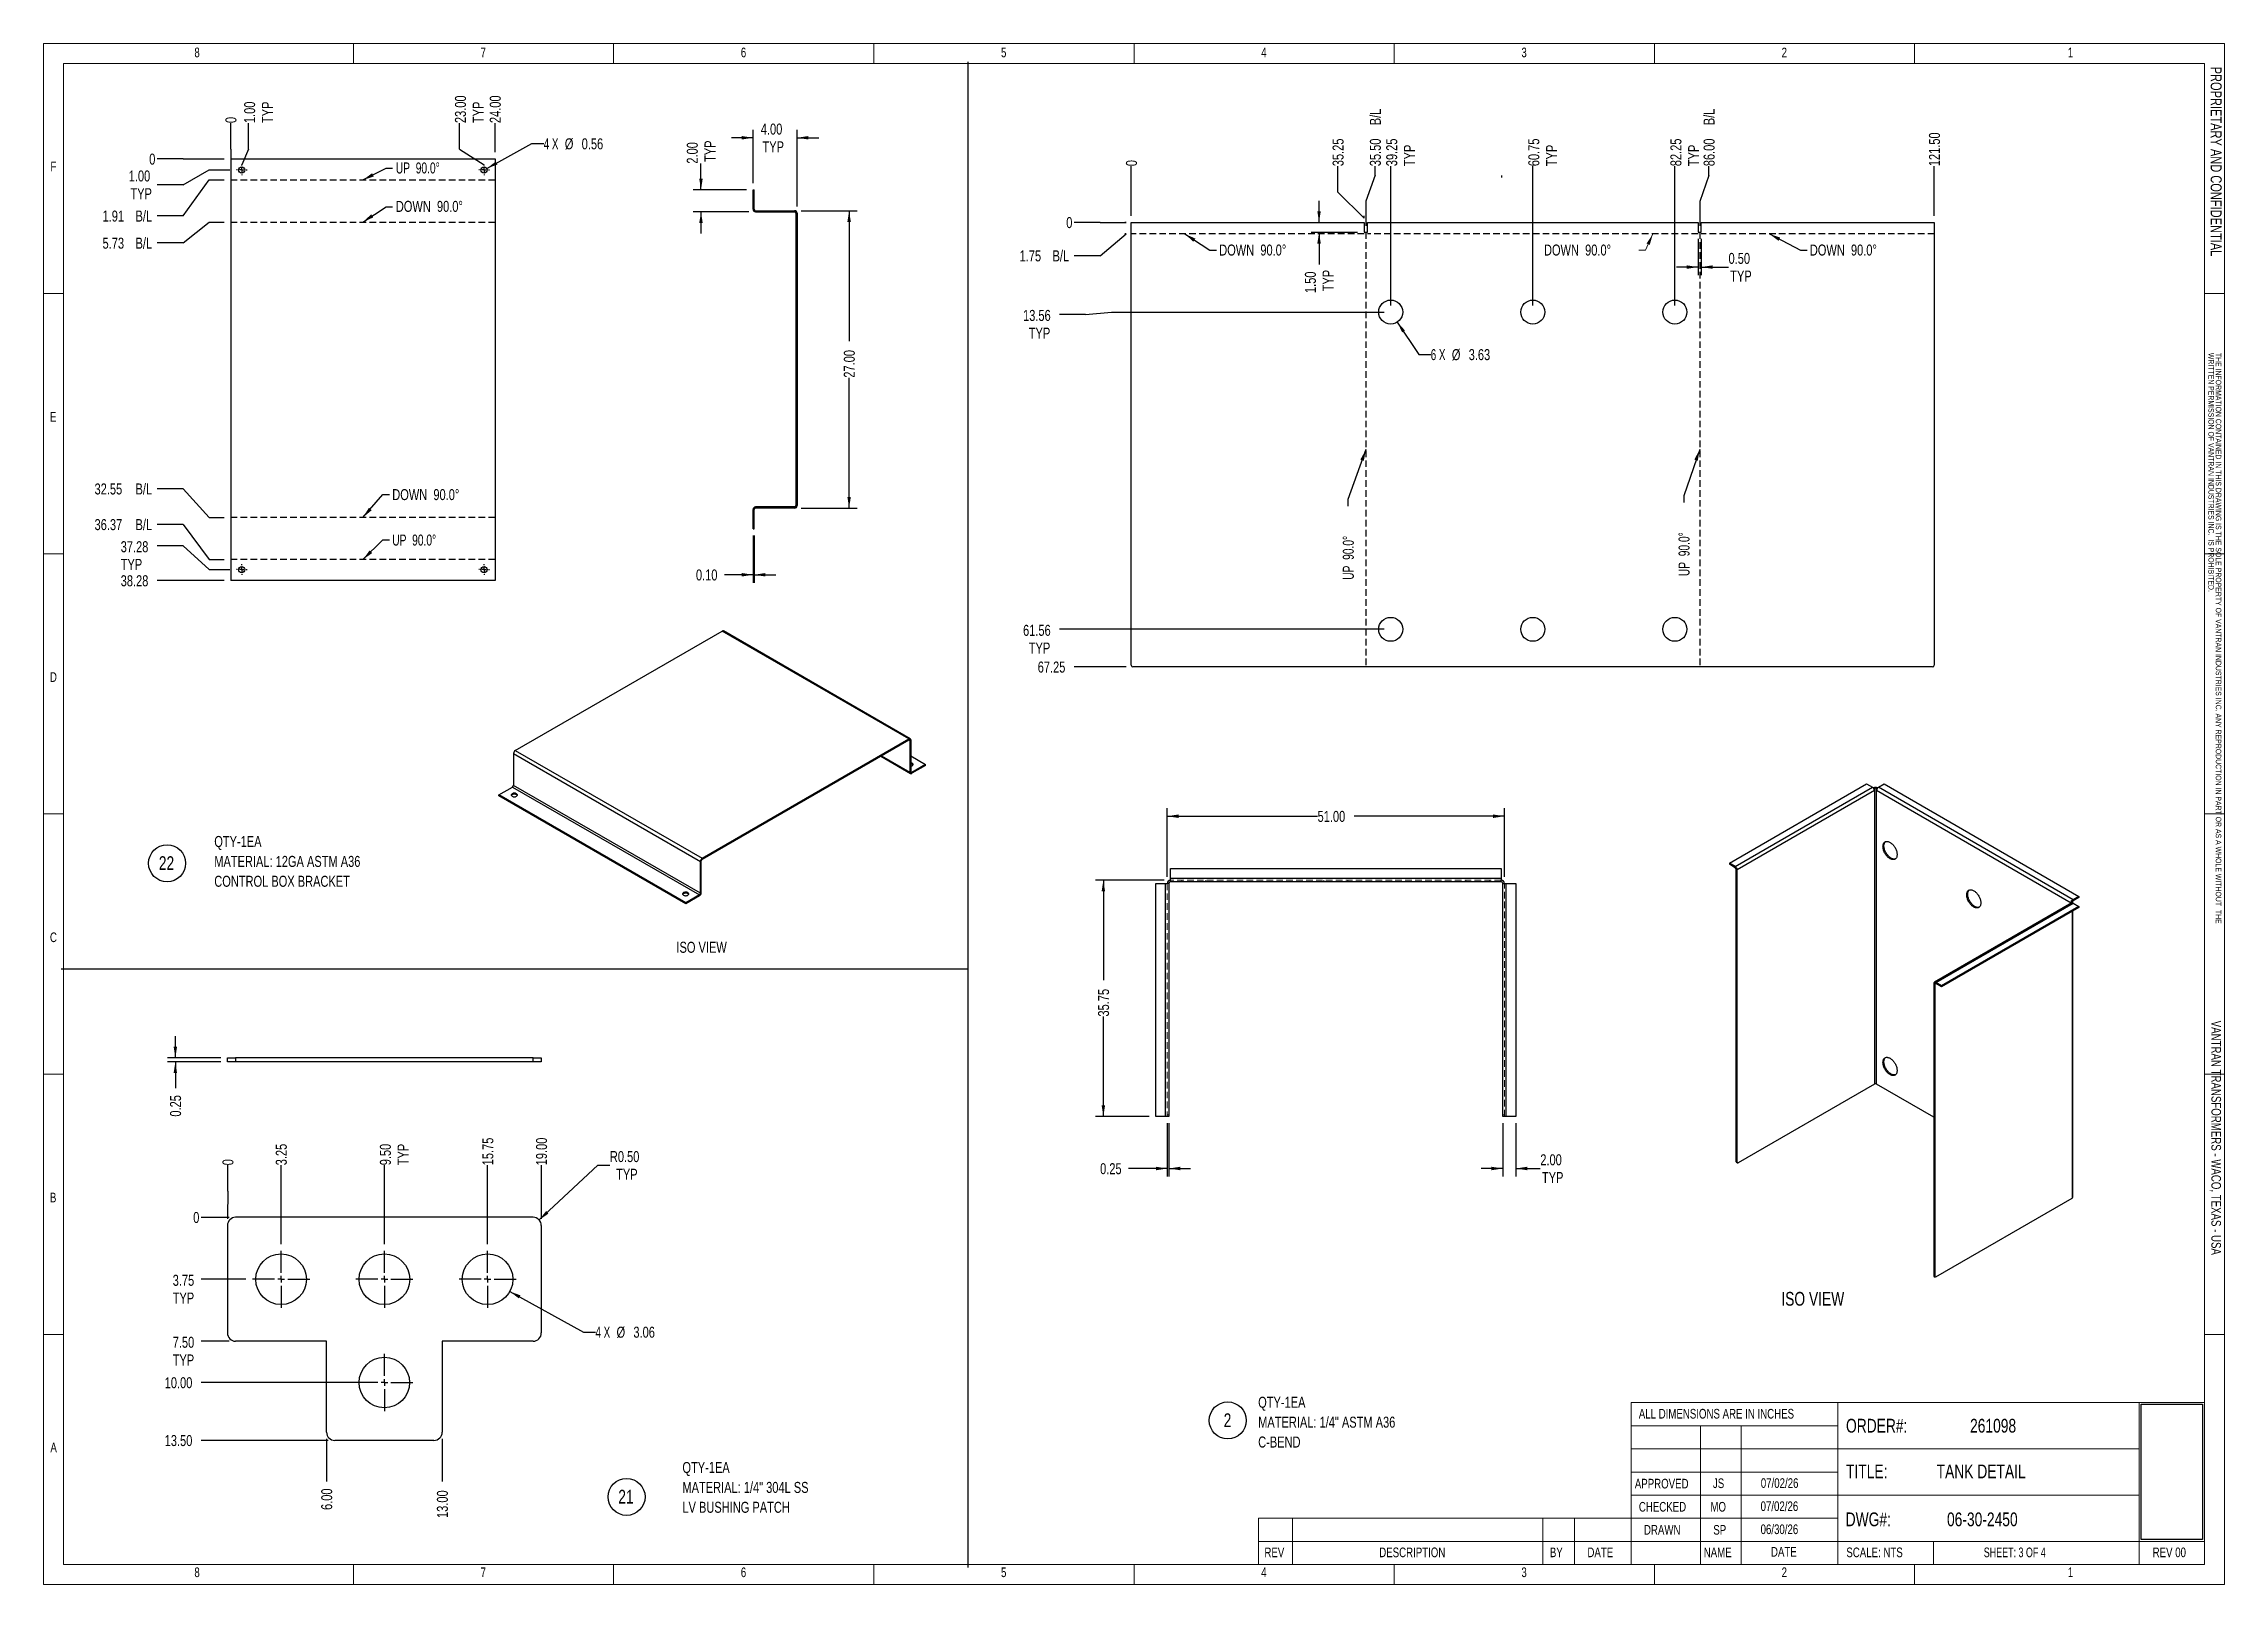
# Model space of a CAD drawing. Header units: inches. Extents: x 1 to 529, y 1 to 374.
import ezdxf

# ---------------------------------------------------------------- set-up
doc = ezdxf.new("R2010")
doc.units = ezdxf.units.IN
doc.header["$LTSCALE"] = 32
doc.header["$MEASUREMENT"] = 0
doc.linetypes.add('HIDDEN', pattern=[0.075, 0.05, -0.025])
doc.layers.add('FORMAT', color=7, linetype='Continuous')
doc.styles.add('SLDTEXTSTYLE0', font='TXT', dxfattribs={"width": 0.75})
doc.styles.add('SLDTEXTSTYLE1', font='TXT', dxfattribs={"width": 0.692308})
doc.styles.add('SLDTEXTSTYLE2', font='TXT', dxfattribs={"width": 0.666667})
doc.styles.add('SLDTEXTSTYLE3', font='TXT', dxfattribs={"width": 0.694444})
doc.dimstyles.new('SLDDIMSTYLE0', dxfattribs={"dimtxt": 2.71875, "dimasz": 2.71875, "dimexe": 0, "dimexo": 0.0625, "dimgap": 0.679688, "dimtad": 0, "dimtih": 1, "dimtoh": 1, "dimdec": 0, "dimlfac": 0.625, "dimrnd": 1e-09, "dimdsep": 46, "dimtxsty": 'SLDTEXTSTYLE0', "dimblk1": 'NONE', "dimblk2": 'NONE', "dimsah": 1, "dimcen": 0.09, "dimadec": 0, "dimazin": 2, "dimtfac": 1, "dimtdec": 0, "dimtofl": 0, "dimtmove": 0, "dimatfit": 3, "dimldrblk": 'NONE', "dimfxl": 0, "dimfrac": 2, "dimtolj": 1, "dimtzin": 12, "dimarcsym": 0})
doc.dimstyles.new('SLDDIMSTYLE1', dxfattribs={"dimtxt": 2.71875, "dimasz": 2.71875, "dimexe": 0, "dimexo": 0.0625, "dimgap": 0.679688, "dimtad": 0, "dimtih": 1, "dimtoh": 1, "dimlfac": 0.625, "dimrnd": 1e-09, "dimzin": 12, "dimdsep": 46, "dimtxsty": 'SLDTEXTSTYLE0', "dimblk1": 'NONE', "dimblk2": 'NONE', "dimsah": 1, "dimcen": 0.09, "dimadec": 0, "dimazin": 3, "dimtfac": 1, "dimtofl": 0, "dimtmove": 0, "dimatfit": 3, "dimldrblk": 'NONE', "dimfxl": 0, "dimfrac": 2, "dimtolj": 1, "dimtzin": 12, "dimarcsym": 0})
doc.dimstyles.new('SLDDIMSTYLE10', dxfattribs={"dimtxt": 2.71875, "dimasz": 2.71875, "dimexe": 0, "dimexo": 0.0625, "dimgap": 0.679688, "dimtad": 0, "dimtih": 1, "dimtoh": 1, "dimdec": 0, "dimlfac": 0.25, "dimrnd": 1e-09, "dimdsep": 46, "dimtxsty": 'SLDTEXTSTYLE0', "dimblk1": 'NONE', "dimblk2": 'NONE', "dimsah": 1, "dimcen": 0.09, "dimadec": 0, "dimazin": 2, "dimtfac": 1, "dimtdec": 0, "dimtofl": 0, "dimtmove": 0, "dimatfit": 3, "dimldrblk": 'NONE', "dimfxl": 0, "dimfrac": 2, "dimtolj": 1, "dimtzin": 12, "dimarcsym": 0})
doc.dimstyles.new('SLDDIMSTYLE11', dxfattribs={"dimtxt": 2.71875, "dimasz": 2.71875, "dimexe": 0, "dimexo": 0.0625, "dimgap": 0.679688, "dimtad": 0, "dimtih": 1, "dimtoh": 1, "dimlfac": 0.25, "dimrnd": 1e-09, "dimzin": 12, "dimdsep": 46, "dimtxsty": 'SLDTEXTSTYLE0', "dimblk1": 'NONE', "dimblk2": 'NONE', "dimsah": 1, "dimcen": 0.09, "dimadec": 0, "dimazin": 3, "dimtfac": 1, "dimtofl": 0, "dimtmove": 0, "dimatfit": 3, "dimldrblk": 'NONE', "dimfxl": 0, "dimfrac": 2, "dimtolj": 1, "dimtzin": 12, "dimarcsym": 0})
doc.dimstyles.new('SLDDIMSTYLE12', dxfattribs={"dimtxt": 2.71875, "dimasz": 2.71875, "dimexe": 0, "dimexo": 0.0625, "dimgap": 0.679688, "dimtad": 0, "dimtih": 1, "dimtoh": 1, "dimlfac": 0.25, "dimrnd": 1e-09, "dimzin": 4, "dimdsep": 46, "dimtxsty": 'SLDTEXTSTYLE0', "dimblk1": 'NONE', "dimblk2": 'NONE', "dimsah": 1, "dimcen": 0.09, "dimadec": 0, "dimazin": 1, "dimtfac": 1, "dimtofl": 0, "dimtmove": 0, "dimatfit": 3, "dimldrblk": 'NONE', "dimfxl": 0, "dimfrac": 2, "dimtolj": 1, "dimtzin": 12, "dimarcsym": 0})
doc.dimstyles.new('SLDDIMSTYLE13', dxfattribs={"dimtxt": 2.71875, "dimasz": 2.71875, "dimexe": 0, "dimexo": 0.0625, "dimgap": 0.679688, "dimtad": 0, "dimtih": 1, "dimtoh": 1, "dimlfac": 0.25, "dimrnd": 1e-09, "dimzin": 4, "dimdsep": 46, "dimtxsty": 'SLDTEXTSTYLE0', "dimblk1": 'NONE', "dimblk2": 'NONE', "dimsah": 1, "dimcen": 0.09, "dimadec": 0, "dimazin": 1, "dimtfac": 1, "dimtofl": 0, "dimtmove": 0, "dimatfit": 3, "dimldrblk": 'NONE', "dimfxl": 0, "dimfrac": 2, "dimtolj": 1, "dimtzin": 12, "dimarcsym": 0})
doc.dimstyles.new('SLDDIMSTYLE14', dxfattribs={"dimtxt": 2.71875, "dimasz": 2.71875, "dimexe": 0, "dimexo": 0.0625, "dimgap": 0.679688, "dimtad": 0, "dimtih": 1, "dimtoh": 1, "dimlfac": 0.25, "dimrnd": 1e-09, "dimzin": 12, "dimdsep": 46, "dimtxsty": 'SLDTEXTSTYLE0', "dimblk1": 'NONE', "dimblk2": 'NONE', "dimsah": 1, "dimcen": 0.09, "dimadec": 0, "dimazin": 3, "dimtfac": 1, "dimtofl": 0, "dimtmove": 0, "dimatfit": 3, "dimldrblk": 'NONE', "dimfxl": 0, "dimfrac": 2, "dimtolj": 1, "dimtzin": 12, "dimarcsym": 0})
doc.dimstyles.new('SLDDIMSTYLE15', dxfattribs={"dimtxt": 2.71875, "dimasz": 2.71875, "dimexe": 0, "dimexo": 0.0625, "dimgap": 0.679688, "dimtad": 0, "dimtih": 1, "dimtoh": 1, "dimlfac": 0.25, "dimrnd": 1e-09, "dimzin": 12, "dimdsep": 46, "dimtxsty": 'SLDTEXTSTYLE0', "dimsah": 1, "dimcen": 0, "dimadec": 0, "dimazin": 3, "dimtfac": 1, "dimtofl": 0, "dimtmove": 0, "dimatfit": 3, "dimfxl": 0, "dimfrac": 2, "dimtolj": 1, "dimtzin": 12, "dimarcsym": 0})
doc.dimstyles.new('SLDDIMSTYLE16', dxfattribs={"dimtxt": 2.71875, "dimasz": 2.71875, "dimexe": 0, "dimexo": 0.0625, "dimgap": 0.679688, "dimtad": 0, "dimtih": 1, "dimtoh": 1, "dimlfac": 0.25, "dimrnd": 1e-09, "dimzin": 0, "dimdsep": 46, "dimtxsty": 'SLDTEXTSTYLE0', "dimsah": 1, "dimcen": 0, "dimadec": 0, "dimazin": 0, "dimtfac": 1, "dimtofl": 0, "dimtmove": 0, "dimatfit": 3, "dimfxl": 0, "dimfrac": 2, "dimtolj": 1, "dimtzin": 12, "dimarcsym": 0})
doc.dimstyles.new('SLDDIMSTYLE17', dxfattribs={"dimtxt": 2.71875, "dimasz": 2.71875, "dimexe": 0, "dimexo": 0.0625, "dimgap": 0.679688, "dimtad": 0, "dimlfac": 0.625, "dimrnd": 1e-09, "dimzin": 4, "dimdsep": 46, "dimtxsty": 'SLDTEXTSTYLE0', "dimsah": 1, "dimcen": 0.09, "dimadec": 0, "dimazin": 1, "dimtfac": 1, "dimtofl": 0, "dimtmove": 0, "dimatfit": 3, "dimfxl": 0, "dimfrac": 2, "dimtolj": 1, "dimtzin": 12, "dimarcsym": 0})
doc.dimstyles.new('SLDDIMSTYLE18', dxfattribs={"dimtxt": 2.71875, "dimasz": 2.71875, "dimexe": 0, "dimexo": 0.0625, "dimgap": 0.679688, "dimtad": 0, "dimlfac": 0.625, "dimrnd": 1e-09, "dimzin": 12, "dimdsep": 46, "dimtxsty": 'SLDTEXTSTYLE0', "dimsah": 1, "dimcen": 0.09, "dimadec": 0, "dimazin": 3, "dimtfac": 1, "dimtofl": 0, "dimtmove": 0, "dimatfit": 3, "dimfxl": 0, "dimfrac": 2, "dimtolj": 1, "dimtzin": 12, "dimarcsym": 0})
doc.dimstyles.new('SLDDIMSTYLE19', dxfattribs={"dimtxt": 2.71875, "dimasz": 2.71875, "dimexe": 0, "dimexo": 0.0625, "dimgap": 0.679688, "dimtad": 0, "dimlfac": 0.625, "dimrnd": 1e-09, "dimdsep": 46, "dimtxsty": 'SLDTEXTSTYLE0', "dimsah": 1, "dimcen": 0.09, "dimadec": 0, "dimazin": 2, "dimtfac": 1, "dimtmove": 0, "dimatfit": 0, "dimfxl": 0, "dimfrac": 2, "dimtolj": 1, "dimtzin": 12, "dimarcsym": 0})
doc.dimstyles.new('SLDDIMSTYLE2', dxfattribs={"dimtxt": 2.71875, "dimasz": 2.71875, "dimexe": 0, "dimexo": 0.0625, "dimgap": 0.679688, "dimtad": 0, "dimtih": 1, "dimtoh": 1, "dimlfac": 0.625, "dimrnd": 1e-09, "dimzin": 4, "dimdsep": 46, "dimtxsty": 'SLDTEXTSTYLE0', "dimblk1": 'NONE', "dimblk2": 'NONE', "dimsah": 1, "dimcen": 0.09, "dimadec": 0, "dimazin": 1, "dimtfac": 1, "dimtofl": 0, "dimtmove": 0, "dimatfit": 3, "dimldrblk": 'NONE', "dimfxl": 0, "dimfrac": 2, "dimtolj": 1, "dimtzin": 12, "dimarcsym": 0})
doc.dimstyles.new('SLDDIMSTYLE20', dxfattribs={"dimtxt": 2.71875, "dimasz": 2.71875, "dimexe": 0, "dimexo": 0.0625, "dimgap": 0.679688, "dimtad": 0, "dimlfac": 0.375, "dimrnd": 1e-09, "dimzin": 4, "dimdsep": 46, "dimtxsty": 'SLDTEXTSTYLE0', "dimsah": 1, "dimcen": 0.09, "dimadec": 0, "dimazin": 1, "dimtfac": 1, "dimtmove": 0, "dimatfit": 0, "dimfxl": 0, "dimfrac": 2, "dimtolj": 1, "dimtzin": 12, "dimarcsym": 0})
doc.dimstyles.new('SLDDIMSTYLE21', dxfattribs={"dimtxt": 2.71875, "dimasz": 2.71875, "dimexe": 0, "dimexo": 0.0625, "dimgap": 0.679688, "dimtad": 0, "dimlfac": 0.375, "dimrnd": 1e-09, "dimzin": 4, "dimdsep": 46, "dimtxsty": 'SLDTEXTSTYLE0', "dimsah": 1, "dimcen": 0.09, "dimadec": 0, "dimazin": 1, "dimtfac": 1, "dimtofl": 0, "dimtmove": 0, "dimatfit": 3, "dimfxl": 0, "dimfrac": 2, "dimtolj": 1, "dimtzin": 12, "dimarcsym": 0})
doc.dimstyles.new('SLDDIMSTYLE22', dxfattribs={"dimtxt": 2.71875, "dimasz": 2.71875, "dimexe": 0, "dimexo": 0.0625, "dimgap": 0.679688, "dimtad": 0, "dimlfac": 0.375, "dimrnd": 1e-09, "dimzin": 0, "dimdsep": 46, "dimtxsty": 'SLDTEXTSTYLE0', "dimsah": 1, "dimcen": 0.09, "dimadec": 0, "dimazin": 0, "dimtfac": 1, "dimtmove": 0, "dimatfit": 0, "dimfxl": 0, "dimfrac": 2, "dimtolj": 1, "dimtzin": 12, "dimarcsym": 0})
doc.dimstyles.new('SLDDIMSTYLE23', dxfattribs={"dimtxt": 2.71875, "dimasz": 2.71875, "dimexe": 0, "dimexo": 0.0625, "dimgap": 0.679688, "dimtad": 0, "dimtih": 1, "dimtoh": 1, "dimdec": 0, "dimlfac": 0.375, "dimrnd": 1e-09, "dimdsep": 46, "dimtxsty": 'SLDTEXTSTYLE0', "dimblk1": 'NONE', "dimblk2": 'NONE', "dimsah": 1, "dimcen": 0.09, "dimadec": 0, "dimazin": 2, "dimtfac": 1, "dimtdec": 0, "dimtofl": 0, "dimtmove": 0, "dimatfit": 3, "dimldrblk": 'NONE', "dimfxl": 0, "dimfrac": 2, "dimtolj": 1, "dimtzin": 12, "dimarcsym": 0})
doc.dimstyles.new('SLDDIMSTYLE24', dxfattribs={"dimtxt": 2.71875, "dimasz": 2.71875, "dimexe": 0, "dimexo": 0.0625, "dimgap": 0.679688, "dimtad": 0, "dimtih": 1, "dimtoh": 1, "dimlfac": 0.375, "dimrnd": 1e-09, "dimzin": 4, "dimdsep": 46, "dimtxsty": 'SLDTEXTSTYLE0', "dimblk1": 'NONE', "dimblk2": 'NONE', "dimsah": 1, "dimcen": 0.09, "dimadec": 0, "dimazin": 1, "dimtfac": 1, "dimtofl": 0, "dimtmove": 0, "dimatfit": 3, "dimldrblk": 'NONE', "dimfxl": 0, "dimfrac": 2, "dimtolj": 1, "dimtzin": 12, "dimarcsym": 0})
doc.dimstyles.new('SLDDIMSTYLE25', dxfattribs={"dimtxt": 2.71875, "dimasz": 2.71875, "dimexe": 0, "dimexo": 0.0625, "dimgap": 0.679688, "dimtad": 0, "dimtih": 1, "dimtoh": 1, "dimlfac": 0.375, "dimrnd": 1e-09, "dimzin": 12, "dimdsep": 46, "dimtxsty": 'SLDTEXTSTYLE0', "dimblk1": 'NONE', "dimblk2": 'NONE', "dimsah": 1, "dimcen": 0.09, "dimadec": 0, "dimazin": 3, "dimtfac": 1, "dimtofl": 0, "dimtmove": 0, "dimatfit": 3, "dimldrblk": 'NONE', "dimfxl": 0, "dimfrac": 2, "dimtolj": 1, "dimtzin": 12, "dimarcsym": 0})
doc.dimstyles.new('SLDDIMSTYLE26', dxfattribs={"dimtxt": 2.71875, "dimasz": 2.71875, "dimexe": 0, "dimexo": 0.0625, "dimgap": 0.679688, "dimtad": 0, "dimtih": 1, "dimtoh": 1, "dimlfac": 0.375, "dimrnd": 1e-09, "dimzin": 4, "dimdsep": 46, "dimtxsty": 'SLDTEXTSTYLE0', "dimblk1": 'NONE', "dimblk2": 'NONE', "dimsah": 1, "dimcen": 0.09, "dimadec": 0, "dimazin": 1, "dimtfac": 1, "dimtofl": 0, "dimtmove": 0, "dimatfit": 3, "dimldrblk": 'NONE', "dimfxl": 0, "dimfrac": 2, "dimtolj": 1, "dimtzin": 12, "dimarcsym": 0})
doc.dimstyles.new('SLDDIMSTYLE27', dxfattribs={"dimtxt": 2.71875, "dimasz": 2.71875, "dimexe": 0, "dimexo": 0.0625, "dimgap": 0.679688, "dimtad": 0, "dimtih": 1, "dimtoh": 1, "dimlfac": 0.375, "dimrnd": 1e-09, "dimdsep": 46, "dimtxsty": 'SLDTEXTSTYLE0', "dimsah": 1, "dimcen": 0, "dimadec": 0, "dimazin": 2, "dimtfac": 1, "dimtofl": 0, "dimtmove": 0, "dimatfit": 3, "dimfxl": 0, "dimfrac": 2, "dimtolj": 1, "dimtzin": 12, "dimarcsym": 0})
doc.dimstyles.new('SLDDIMSTYLE3', dxfattribs={"dimtxt": 2.71875, "dimasz": 2.71875, "dimexe": 0, "dimexo": 0.0625, "dimgap": 0.679688, "dimtad": 0, "dimtih": 1, "dimtoh": 1, "dimlfac": 0.625, "dimrnd": 1e-09, "dimzin": 4, "dimdsep": 46, "dimtxsty": 'SLDTEXTSTYLE0', "dimblk1": 'NONE', "dimblk2": 'NONE', "dimsah": 1, "dimcen": 0.09, "dimadec": 0, "dimazin": 1, "dimtfac": 1, "dimtofl": 0, "dimtmove": 0, "dimatfit": 3, "dimldrblk": 'NONE', "dimfxl": 0, "dimfrac": 2, "dimtolj": 1, "dimtzin": 12, "dimarcsym": 0})
doc.dimstyles.new('SLDDIMSTYLE4', dxfattribs={"dimtxt": 2.71875, "dimasz": 2.71875, "dimexe": 0, "dimexo": 0.0625, "dimgap": 0.679688, "dimtad": 0, "dimtih": 1, "dimtoh": 1, "dimlfac": 0.625, "dimrnd": 1e-09, "dimzin": 12, "dimdsep": 46, "dimtxsty": 'SLDTEXTSTYLE0', "dimblk1": 'NONE', "dimblk2": 'NONE', "dimsah": 1, "dimcen": 0.09, "dimadec": 0, "dimazin": 3, "dimtfac": 1, "dimtofl": 0, "dimtmove": 0, "dimatfit": 3, "dimldrblk": 'NONE', "dimfxl": 0, "dimfrac": 2, "dimtolj": 1, "dimtzin": 12, "dimarcsym": 0})
doc.dimstyles.new('SLDDIMSTYLE5', dxfattribs={"dimtxt": 2.71875, "dimasz": 2.71875, "dimexe": 0, "dimexo": 0.0625, "dimgap": 0.679688, "dimtad": 0, "dimlfac": 0.625, "dimrnd": 1e-09, "dimzin": 0, "dimdsep": 46, "dimtxsty": 'SLDTEXTSTYLE0', "dimsah": 1, "dimcen": 0.09, "dimadec": 0, "dimazin": 0, "dimtfac": 1, "dimtmove": 0, "dimatfit": 0, "dimfxl": 0, "dimfrac": 2, "dimtolj": 1, "dimtzin": 12, "dimarcsym": 0})
doc.dimstyles.new('SLDDIMSTYLE6', dxfattribs={"dimtxt": 2.71875, "dimasz": 2.71875, "dimexe": 0, "dimexo": 0.0625, "dimgap": 0.679688, "dimtad": 0, "dimtih": 1, "dimtoh": 1, "dimlfac": 0.625, "dimrnd": 1e-09, "dimzin": 12, "dimdsep": 46, "dimtxsty": 'SLDTEXTSTYLE0', "dimsah": 1, "dimcen": 0, "dimadec": 0, "dimazin": 3, "dimtfac": 1, "dimtofl": 0, "dimtmove": 0, "dimatfit": 3, "dimfxl": 0, "dimfrac": 2, "dimtolj": 1, "dimtzin": 12, "dimarcsym": 0})
doc.dimstyles.new('SLDDIMSTYLE7', dxfattribs={"dimtxt": 2.71875, "dimasz": 2.71875, "dimexe": 0, "dimexo": 0.0625, "dimgap": 0.679688, "dimtad": 0, "dimlfac": 0.625, "dimrnd": 1e-09, "dimzin": 4, "dimdsep": 46, "dimtxsty": 'SLDTEXTSTYLE0', "dimsah": 1, "dimcen": 0.09, "dimadec": 0, "dimazin": 1, "dimtfac": 1, "dimtmove": 0, "dimatfit": 0, "dimfxl": 0, "dimfrac": 2, "dimtolj": 1, "dimtzin": 12, "dimarcsym": 0})
doc.dimstyles.new('SLDDIMSTYLE8', dxfattribs={"dimtxt": 0.18, "dimasz": 2.71875, "dimexe": 0, "dimexo": 0.0625, "dimgap": 0, "dimtad": 0, "dimtih": 1, "dimtoh": 1, "dimdec": 0, "dimrnd": 1e-09, "dimzin": 0, "dimdsep": 46, "dimtxsty": 'Standard', "dimsah": 1, "dimcen": 0.09, "dimadec": 0, "dimazin": 0, "dimtfac": 2.71875, "dimtdec": 0, "dimtofl": 0, "dimtmove": 0, "dimatfit": 3, "dimfxl": 0, "dimfrac": 2, "dimtolj": 1, "dimtzin": 0, "dimarcsym": 0})
doc.dimstyles.new('SLDDIMSTYLE9', dxfattribs={"dimtxt": 2.71875, "dimasz": 2.71875, "dimexe": 0, "dimexo": 0.0625, "dimgap": 0.679688, "dimtad": 0, "dimlfac": 0.25, "dimrnd": 1e-09, "dimdsep": 46, "dimtxsty": 'SLDTEXTSTYLE0', "dimsah": 1, "dimcen": 0.09, "dimadec": 0, "dimazin": 2, "dimtfac": 1, "dimtmove": 0, "dimatfit": 0, "dimfxl": 0, "dimfrac": 2, "dimtolj": 1, "dimtzin": 12, "dimarcsym": 0})
picture_1 = doc.add_image_def('image1.bmp', size_in_pixel=(535, 215))

msp = doc.modelspace()

# ---------------------------------------------------------------- texts
at = {"color": 7, "linetype": 'Continuous', "lineweight": 0}
for s, insert, char_height, attachment_point, style in [('8', (37.748, 372.608), 2.333, 2, 'SLDTEXTSTYLE0'), ('7', (107.04, 372.608), 2.333, 2, 'SLDTEXTSTYLE0'), ('6', (170.032, 372.608), 2.333, 2, 'SLDTEXTSTYLE0'), ('5', (233.024, 372.608), 2.333, 2, 'SLDTEXTSTYLE0'), ('4', (296.016, 372.608), 2.333, 2, 'SLDTEXTSTYLE0'), ('3', (359.008, 372.608), 2.333, 2, 'SLDTEXTSTYLE0'), ('2', (422, 372.608), 2.333, 2, 'SLDTEXTSTYLE0'), ('1', (491.292, 372.608), 2.333, 2, 'SLDTEXTSTYLE0'), ('F', (2.254, 345.027), 2.333, 1, 'SLDTEXTSTYLE0'), ('UP  90.0°', (85.864, 344.808), 2.6667, 1, 'SLDTEXTSTYLE3'), ('DOWN  90.0°', (85.864, 335.509), 2.66667, 1, 'SLDTEXTSTYLE0'), ('DOWN  90.0°', (285.196, 324.939), 2.66667, 1, 'SLDTEXTSTYLE0'), ('DOWN  90.0°', (363.821, 324.939), 2.66667, 1, 'SLDTEXTSTYLE0'), ('DOWN  90.0°', (428.177, 324.939), 2.66667, 1, 'SLDTEXTSTYLE0'), ('E', (2.131, 284.393), 2.333, 1, 'SLDTEXTSTYLE0'), ('DOWN  90.0°', (85.001, 265.738), 2.66667, 1, 'SLDTEXTSTYLE0'), ('UP  90.0°', (85.001, 254.734), 2.6667, 1, 'SLDTEXTSTYLE3'), ('D', (2.131, 221.401), 2.333, 1, 'SLDTEXTSTYLE0'), ('C', (2.131, 158.408), 2.333, 1, 'SLDTEXTSTYLE0'), ('B', (2.13, 95.416), 2.333, 1, 'SLDTEXTSTYLE0'), ('ORDER#:', (436.934, 40.674), 3.3333, 1, 'SLDTEXTSTYLE0'), ('261098', (466.964, 40.674), 3.3333, 1, 'SLDTEXTSTYLE0'), ('A', (2.244, 34.932), 2.333, 1, 'SLDTEXTSTYLE0'), ('TITLE:', (436.934, 29.61), 3.3333, 1, 'SLDTEXTSTYLE0'), ('TANK DETAIL', (458.877, 29.61), 3.33333, 1, 'SLDTEXTSTYLE0'), ('CHECKED', (386.789, 20.553), 2.3333, 1, 'SLDTEXTSTYLE0'), ('MO', (404.113, 20.553), 2.3333, 1, 'SLDTEXTSTYLE0'), ('07/02/26', (416.258, 20.688), 2.3333, 1, 'SLDTEXTSTYLE0'), ('DWG#:', (436.852, 18.01), 3.3333, 1, 'SLDTEXTSTYLE0'), ('06-30-2450', (461.386, 18.01), 3.3333, 1, 'SLDTEXTSTYLE0'), ('DRAWN', (388.025, 14.974), 2.3333, 1, 'SLDTEXTSTYLE0'), ('SP', (404.812, 14.974), 2.3333, 1, 'SLDTEXTSTYLE0'), ('06/30/26', (416.258, 15.109), 2.3333, 1, 'SLDTEXTSTYLE0'), ('REV', (296.141, 9.515), 2.3333, 1, 'SLDTEXTSTYLE0'), ('DESCRIPTION', (323.936, 9.515), 2.33333, 1, 'SLDTEXTSTYLE0'), ('BY', (365.246, 9.515), 2.3333, 1, 'SLDTEXTSTYLE0'), ('DATE', (374.332, 9.515), 2.3333, 1, 'SLDTEXTSTYLE0'), ('NAME', (402.492, 9.515), 2.3333, 1, 'SLDTEXTSTYLE0'), ('DATE', (418.772, 9.65), 2.3333, 1, 'SLDTEXTSTYLE0'), ('SCALE: NTS', (437.018, 9.515), 2.3333, 1, 'SLDTEXTSTYLE0'), ('SHEET: 3 OF 4', (470.285, 9.515), 2.33333, 1, 'SLDTEXTSTYLE1'), ('REV 00', (511.168, 9.515), 2.3333, 1, 'SLDTEXTSTYLE0'), ('8', (37.748, 4.696), 2.333, 2, 'SLDTEXTSTYLE0'), ('7', (107.04, 4.696), 2.333, 2, 'SLDTEXTSTYLE0'), ('6', (170.032, 4.696), 2.333, 2, 'SLDTEXTSTYLE0'), ('5', (233.024, 4.696), 2.333, 2, 'SLDTEXTSTYLE0'), ('4', (296.016, 4.696), 2.333, 2, 'SLDTEXTSTYLE0'), ('3', (359.008, 4.696), 2.333, 2, 'SLDTEXTSTYLE0'), ('2', (422, 4.696), 2.333, 2, 'SLDTEXTSTYLE0'), ('1', (491.292, 4.696), 2.333, 2, 'SLDTEXTSTYLE0')]:
    msp.add_mtext(s, dxfattribs=dict(at, insert=insert, char_height=char_height, attachment_point=attachment_point, style=style))
for s, insert, char_height, attachment_point, rotation, style in [('PROPRIETARY AND CONFIDENTIAL', (527.882, 367.994), 2.66667, 1, 270, 'SLDTEXTSTYLE0'), ('UP  90.0°', (315.112, 243.786), 2.6667, 1, 90, 'SLDTEXTSTYLE3'), ('UP  90.0°', (396.396, 244.663), 2.6667, 1, 90, 'SLDTEXTSTYLE3'), ('VANTRAN TRANSFORMERS - WACO, TEXAS - USA', (527.723, 108.702), 2.33333, 2, 270, 'SLDTEXTSTYLE0')]:
    msp.add_mtext(s, dxfattribs=dict(at, insert=insert, char_height=char_height, attachment_point=attachment_point, rotation=rotation, style=style))
at = {"layer": 'FORMAT', "style": 'SLDTEXTSTYLE0'}
for s, insert, char_height, attachment_point in [('ISO VIEW', (159.889, 156.153), 2.6667, 2), ('ISO VIEW', (421.278, 71.399), 3.3333, 1), ('ALL DIMENSIONS ARE IN INCHES', (386.774, 43.079), 2.33333, 1), ('07/02/26', (416.309, 26.288), 2.3333, 1), ('APPROVED', (385.812, 26.153), 2.3333, 1), ('JS', (404.716, 26.246), 2.3333, 1)]:
    msp.add_mtext(s, dxfattribs=dict(at, insert=insert, char_height=char_height, attachment_point=attachment_point))

# ---------------------------------------------------------------- blocks, each defined once
blk = doc.blocks.new('SW_NOTE_0')
at = {"layer": 'FORMAT', "color": 0, "attachment_point": 1, "style": 'SLDTEXTSTYLE0'}
for s, insert, char_height in [('QTY-1EA', (0, 3.44), 2.667), ('MATERIAL: 12GA ASTM A36', (0, -1.38), 2.6667), ('CONTROL BOX BRACKET', (0, -6.19), 2.6667)]:
    blk.add_mtext(s, dxfattribs=dict(at, insert=insert, char_height=char_height))
blk = doc.blocks.new('SW_NOTE_0_1')
at = {"layer": 'FORMAT', "color": 0}
blk.add_circle((1.21, 2.59), 4.48, dxfattribs=at)
at = {"layer": 'FORMAT', "color": 0, "insert": (1.15, 4.3), "char_height": 3.33, "attachment_point": 2, "style": 'SLDTEXTSTYLE0'}
blk.add_mtext('2', dxfattribs=at)
blk = doc.blocks.new('SW_NOTE_0_2')
at = {"layer": 'FORMAT', "color": 0, "attachment_point": 1, "style": 'SLDTEXTSTYLE0'}
for s, insert, char_height in [('QTY-1EA', (0, 3.44), 2.667), ('MATERIAL: 1/4" ASTM A36', (0, -1.38), 2.6667), ('C-BEND', (0, -6.19), 2.667)]:
    blk.add_mtext(s, dxfattribs=dict(at, insert=insert, char_height=char_height))
blk = doc.blocks.new('SW_NOTE_0_3')
at = {"layer": 'FORMAT', "color": 0, "attachment_point": 1, "style": 'SLDTEXTSTYLE0'}
for s, insert, char_height in [('QTY-1EA', (0, 3.44), 2.667), ('MATERIAL: 1/4" 304L SS', (0, -1.38), 2.6667), ('LV BUSHING PATCH', (0, -6.19), 2.6667)]:
    blk.add_mtext(s, dxfattribs=dict(at, insert=insert, char_height=char_height))
blk = doc.blocks.new('SW_NOTE_0_4')
at = {"color": 0, "linetype": 'Continuous', "lineweight": 0, "attachment_point": 1, "rotation": 270, "style": 'SLDTEXTSTYLE0'}
for s, insert, char_height in [('WRITTEN PERMISSION OF VANTRAN INDUSTRIES INC.  IS PROHIBITED.', (-0.06, 0), 1.3333), ('THE INFORMATION CONTAINED IN THIS DRAWING IS THE SOLE PROPERTY OF VANTRAN INDUSTRIES INC. ANY REPRODUCTION IN PART OR AS A WHOLE WITHOUT  THE', (1.72, 0), 1.33333)]:
    blk.add_mtext(s, dxfattribs=dict(at, insert=insert, char_height=char_height))
blk = doc.blocks.new('Drawing View59')
at = {"color": 7, "linetype": 'Continuous', "lineweight": 25}
for p, q in [((0, 0), (0, 107.2)), ((0, 107.2), (56.4, 107.2)), ((56.4, 107.2), (56.4, 104.8)), ((57.2, 104.8), (57.2, 107.2)), ((57.2, 107.2), (137.2, 107.2)), ((137.2, 107.2), (137.2, 104.8)), ((138, 104.8), (138, 107.2)), ((138, 107.2), (194.4, 107.2)), ((194.4, 107.2), (194.4, 0)), ((56.4, 104.8), (57.2, 104.8)), ((137.2, 104.8), (138, 104.8)), ((194, -0.4), (0.4, -0.4))]:
    blk.add_line(p, q, dxfattribs=at)
for centre in [(62.8, 85.5), (97.2, 85.5), (131.6, 85.5), (62.8, 8.7), (97.2, 8.7), (131.6, 8.7)]:
    blk.add_circle(centre, 2.9, dxfattribs=at)
for centre, start, end in [((0.4, 0), 180, 270), ((194, 0), 270, 0)]:
    blk.add_arc(centre, 0.4, start, end, dxfattribs=at)
blk = doc.blocks.new('_D')
at = {"layer": 'FORMAT'}
blk.add_line((263.91, 331.89), (263.91, 343.9), dxfattribs=at)
at = {"layer": 'FORMAT', "insert": (262.62, 343.9), "char_height": 2.67, "attachment_point": 1, "rotation": 90, "style": 'SLDTEXTSTYLE0'}
blk.add_mtext('0', dxfattribs=at)
blk = doc.blocks.new('_None')
blk = doc.blocks.new('_D_1')
at = {"layer": 'FORMAT'}
for p, q in [((313.94, 337.6), (313.94, 343.9)), ((313.94, 337.6), (320.31, 331.3)), ((320.31, 331.3), (320.31, 331.89))]:
    blk.add_line(p, q, dxfattribs=at)
at = {"layer": 'FORMAT', "insert": (312.64, 343.9), "char_height": 2.667, "attachment_point": 1, "rotation": 90, "style": 'SLDTEXTSTYLE0'}
blk.add_mtext('35.25', dxfattribs=at)
blk = doc.blocks.new('_D_2')
at = {"layer": 'FORMAT'}
for p, q in [((322.95, 341.74), (322.95, 343.9)), ((322.95, 341.74), (320.71, 335.44)), ((320.71, 335.44), (320.71, 329.49))]:
    blk.add_line(p, q, dxfattribs=at)
at = {"layer": 'FORMAT', "char_height": 2.667, "attachment_point": 1, "rotation": 90, "style": 'SLDTEXTSTYLE0'}
for s, insert in [('B/L', (321.66, 353.82)), ('35.50', (321.66, 343.9))]:
    blk.add_mtext(s, dxfattribs=dict(at, insert=insert))
blk = doc.blocks.new('_D_3')
at = {"layer": 'FORMAT'}
blk.add_line((326.71, 310.19), (326.71, 343.9), dxfattribs=at)
at = {"layer": 'FORMAT', "char_height": 2.667, "attachment_point": 1, "rotation": 90, "style": 'SLDTEXTSTYLE0'}
for s, insert in [('39.25', (325.62, 343.9)), ('TYP', (329.91, 343.9))]:
    blk.add_mtext(s, dxfattribs=dict(at, insert=insert))
blk = doc.blocks.new('_D_4')
at = {"layer": 'FORMAT'}
blk.add_line((361.11, 310.19), (361.11, 343.9), dxfattribs=at)
at = {"layer": 'FORMAT', "char_height": 2.667, "attachment_point": 1, "rotation": 90, "style": 'SLDTEXTSTYLE0'}
for s, insert in [('60.75', (360.02, 343.9)), ('TYP', (364.31, 343.9))]:
    blk.add_mtext(s, dxfattribs=dict(at, insert=insert))
blk = doc.blocks.new('_D_5')
at = {"layer": 'FORMAT'}
blk.add_line((395.51, 310.19), (395.51, 343.9), dxfattribs=at)
at = {"layer": 'FORMAT', "char_height": 2.667, "attachment_point": 1, "rotation": 90, "style": 'SLDTEXTSTYLE0'}
for s, insert in [('82.25', (394.42, 343.9)), ('TYP', (398.71, 343.9))]:
    blk.add_mtext(s, dxfattribs=dict(at, insert=insert))
blk = doc.blocks.new('_D_6')
at = {"layer": 'FORMAT'}
for p, q in [((403.75, 341.66), (403.75, 343.9)), ((403.75, 341.66), (401.51, 335.36)), ((401.51, 335.36), (401.51, 329.49))]:
    blk.add_line(p, q, dxfattribs=at)
at = {"layer": 'FORMAT', "char_height": 2.667, "attachment_point": 1, "rotation": 90, "style": 'SLDTEXTSTYLE0'}
for s, insert in [('B/L', (402.46, 353.82)), ('86.00', (402.46, 343.9))]:
    blk.add_mtext(s, dxfattribs=dict(at, insert=insert))
blk = doc.blocks.new('_D_7')
at = {"layer": 'FORMAT'}
blk.add_line((458.31, 331.89), (458.31, 343.9), dxfattribs=at)
at = {"layer": 'FORMAT', "insert": (457.02, 343.9), "char_height": 2.667, "attachment_point": 1, "rotation": 90, "style": 'SLDTEXTSTYLE0'}
blk.add_mtext('121.50', dxfattribs=at)
blk = doc.blocks.new('_D_8')
at = {"layer": 'FORMAT'}
for p, q in [((256.4, 330.29), (250.1, 330.29)), ((256.4, 330.29), (262.7, 330.29)), ((262.7, 330.29), (262.31, 330.29))]:
    blk.add_line(p, q, dxfattribs=at)
at = {"layer": 'FORMAT', "insert": (248.16, 331.59), "char_height": 2.67, "attachment_point": 1, "style": 'SLDTEXTSTYLE0'}
blk.add_mtext('0', dxfattribs=at)
blk = doc.blocks.new('_D_9')
at = {"layer": 'FORMAT'}
for p, q in [((256.4, 322.24), (262.7, 327.49)), ((262.7, 327.49), (262.31, 327.49)), ((256.4, 322.24), (250.1, 322.24))]:
    blk.add_line(p, q, dxfattribs=at)
at = {"layer": 'FORMAT', "char_height": 2.667, "attachment_point": 1, "style": 'SLDTEXTSTYLE0'}
for s, insert in [('1.75', (236.87, 323.53)), ('B/L', (244.85, 323.53))]:
    blk.add_mtext(s, dxfattribs=dict(at, insert=insert))
blk = doc.blocks.new('_D_10')
at = {"layer": 'FORMAT'}
for p, q in [((252.85, 308.03), (246.55, 308.03)), ((252.85, 308.03), (259.15, 308.59)), ((259.15, 308.59), (325.11, 308.59))]:
    blk.add_line(p, q, dxfattribs=at)
at = {"layer": 'FORMAT', "char_height": 2.667, "attachment_point": 1, "style": 'SLDTEXTSTYLE0'}
for s, insert in [('13.56', (237.71, 309.11)), ('TYP', (239.09, 304.82))]:
    blk.add_mtext(s, dxfattribs=dict(at, insert=insert))
blk = doc.blocks.new('_D_11')
at = {"layer": 'FORMAT'}
blk.add_line((325.11, 231.79), (246.55, 231.79), dxfattribs=at)
at = {"layer": 'FORMAT', "char_height": 2.667, "attachment_point": 1, "style": 'SLDTEXTSTYLE0'}
for s, insert in [('61.56', (237.71, 232.88)), ('TYP', (239.09, 228.59))]:
    blk.add_mtext(s, dxfattribs=dict(at, insert=insert))
blk = doc.blocks.new('_D_12')
at = {"layer": 'FORMAT'}
blk.add_line((262.71, 222.69), (250.1, 222.69), dxfattribs=at)
at = {"layer": 'FORMAT', "insert": (241.26, 223.99), "char_height": 2.667, "attachment_point": 1, "style": 'SLDTEXTSTYLE0'}
blk.add_mtext('67.25', dxfattribs=at)
blk = doc.blocks.new('_D_13')
at = {"layer": 'FORMAT'}
for p, q in [((401.11, 326.29), (401.11, 317.56)), ((401.91, 326.29), (401.91, 317.56)), ((401.11, 319.48), (395.88, 319.48)), ((401.91, 319.48), (408.5, 319.48))]:
    blk.add_line(p, q, dxfattribs=at)
for points in [[(401.11, 319.48), (398.39, 319.9), (398.39, 319.06)], [(401.91, 319.48), (404.63, 319.06), (404.63, 319.9)]]:
    blk.add_solid(points, dxfattribs=at)
at = {"layer": 'FORMAT', "char_height": 2.667, "attachment_point": 1, "style": 'SLDTEXTSTYLE0'}
for s, insert in [('0.50', (408.5, 322.92)), ('TYP', (408.91, 318.63))]:
    blk.add_mtext(s, dxfattribs=dict(at, insert=insert))
blk = doc.blocks.new('_D_14')
at = {"layer": 'FORMAT'}
for p, q in [((328.31, 306.18), (333.52, 298.33)), ((333.52, 298.33), (336.4, 298.33))]:
    blk.add_line(p, q, dxfattribs=at)
blk.add_solid([(328.31, 306.18), (329.47, 303.68), (330.16, 304.14)], dxfattribs=at)
at = {"layer": 'FORMAT', "char_height": 2.667, "attachment_point": 1}
for s, insert, style in [('6 X', (336.4, 299.62), 'SLDTEXTSTYLE2'), ('%%c', (341.51, 299.62), 'SLDTEXTSTYLE0'), ('3.63', (345.59, 299.62), 'SLDTEXTSTYLE0')]:
    blk.add_mtext(s, dxfattribs=dict(at, insert=insert, style=style))
blk = doc.blocks.new('_D_15')
at = {"layer": 'FORMAT'}
for p, q in [((309.37, 330.29), (309.37, 335.52)), ((318.71, 327.89), (307.45, 327.89)), ((309.37, 327.89), (309.37, 320.1))]:
    blk.add_line(p, q, dxfattribs=at)
for points in [[(309.37, 330.29), (309.78, 333.01), (308.95, 333.01)], [(309.37, 327.89), (308.95, 325.18), (309.78, 325.18)]]:
    blk.add_solid(points, dxfattribs=at)
at = {"layer": 'FORMAT', "char_height": 2.667, "attachment_point": 1, "rotation": 90, "style": 'SLDTEXTSTYLE0'}
for s, insert in [('1.50', (305.93, 313.2)), ('TYP', (310.22, 313.61))]:
    blk.add_mtext(s, dxfattribs=dict(at, insert=insert))
blk = doc.blocks.new('Drawing View61')
at = {"color": 7, "linetype": 'Continuous', "lineweight": 25}
for p, q in [((-82.87, 9.63), (-49.64, 28.81)), ((-81.46, 8.81), (-48.22, 28)), ((-47.75, 27.18), (-80.98, 7.99)), ((-49.64, 28.81), (-48.22, 28)), ((-47.75, 27.72), (-47.99, 27.86)), ((-47.99, 27.86), (-47.99, 27.79)), ((-47.75, 27.72), (-47.75, 27.18)), ((-47.75, 27.18), (-47.75, -43.86)), ((-47.28, 27.72), (-47.04, 27.86)), ((-47.28, 27.18), (-47.28, 27.72)), ((-0.14, -0.03), (-47.28, 27.18)), ((-47.28, -43.86), (-47.28, 27.18)), ((-47.04, 27.86), (-47.04, 27.79)), ((-46.81, 28), (-45.39, 28.81)), ((0.33, 0.78), (-46.81, 28)), ((-45.39, 28.81), (1.75, 1.6)), ((-81.46, 8.81), (-82.87, 9.63)), ((-82.87, 9.63), (-82.87, 9.36)), ((-81.46, 8.54), (-82.87, 9.36)), ((-81.46, 8.54), (-81.46, 8.81)), ((-81.22, 8.13), (-80.98, 7.99)), ((-81.22, -62.64), (-81.22, 8.13)), ((-80.98, -62.77), (-80.98, 7.99)), ((0, 0), (-33.23, -19.19)), ((-0.14, 0.51), (0.1, 0.65)), ((-0.14, 0.51), (-0.14, 0.24)), ((-0.14, 0.24), (0.1, 0.1)), ((-0.14, -0.08), (-0.14, 0.24)), ((0.1, 0.1), (0.1, 0.03)), ((0.29, -0.01), (0.29, 0.38)), ((1.75, 1.6), (0.33, 0.78)), ((1.75, 1.33), (0.33, 0.51)), ((0.33, 0.51), (0.33, 0.78)), ((1.75, 1.6), (1.75, 1.33)), ((-32.9, -19.22), (0.33, -0.03)), ((1.75, -0.85), (-31.49, -20.04)), ((1.75, -1.12), (-31.49, -20.31)), ((0.1, -2.07), (0.1, -71.48)), ((0.29, -71.21), (0.29, -1.96)), ((0.33, -0.03), (1.75, -0.85)), ((1.75, -0.85), (1.75, -1.12)), ((-33.14, -19.63), (-33.37, -19.49)), ((-33.37, -19.49), (-33.37, -90.26)), ((-33.14, -19.63), (-32.9, -19.49)), ((-33.14, -19.63), (-33.14, -90.39)), ((-32.9, -19.49), (-32.9, -19.22)), ((-31.49, -20.04), (-32.9, -19.22)), ((-31.49, -20.31), (-32.9, -19.49)), ((-31.49, -20.04), (-31.49, -20.31)), ((-47.75, -43.86), (-80.75, -62.91)), ((-33.37, -51.89), (-47.28, -43.86)), ((-81.22, -62.64), (-80.98, -62.77)), ((-81.15, -62.79), (-80.91, -62.92)), ((-32.9, -90.53), (0.1, -71.48)), ((-33.37, -90.26), (-33.14, -90.39)), ((-33.3, -90.41), (-33.07, -90.55))]:
    blk.add_line(p, q, dxfattribs=at)
at = {"color": 7, "linetype": 'Continuous', "lineweight": 25, "flags": 128}
for points in [[(-42.27, 11.7), (-42.28, 11.53), (-42.3, 11.37), (-42.33, 11.22), (-42.37, 11.09), (-42.43, 10.96), (-42.5, 10.85), (-42.58, 10.75), (-42.67, 10.66), (-42.77, 10.59), (-42.88, 10.54), (-43, 10.5), (-43.12, 10.49), (-43.26, 10.48), (-43.39, 10.5), (-43.54, 10.53), (-43.68, 10.57), (-43.83, 10.64), (-43.98, 10.71), (-44.13, 10.81), (-44.28, 10.92), (-44.42, 11.04), (-44.56, 11.17), (-44.7, 11.32), (-44.83, 11.47), (-44.96, 11.64), (-45.08, 11.81), (-45.19, 11.99), (-45.29, 12.17), (-45.38, 12.36), (-45.46, 12.55), (-45.53, 12.75), (-45.58, 12.94), (-45.63, 13.13), (-45.66, 13.32), (-45.68, 13.5), (-45.69, 13.67), (-45.68, 13.84), (-45.66, 14), (-45.63, 14.15), (-45.58, 14.29), (-45.53, 14.42), (-45.46, 14.53), (-45.38, 14.63), (-45.29, 14.71), (-45.19, 14.78), (-45.08, 14.83), (-44.96, 14.87), (-44.83, 14.89), (-44.7, 14.89), (-44.56, 14.88), (-44.42, 14.85), (-44.28, 14.8), (-44.13, 14.74), (-43.98, 14.66), (-43.83, 14.57), (-43.68, 14.46), (-43.54, 14.34), (-43.39, 14.2), (-43.26, 14.06), (-43.12, 13.9), (-43, 13.74), (-42.88, 13.56), (-42.77, 13.39), (-42.67, 13.2), (-42.58, 13.01), (-42.5, 12.82), (-42.43, 12.63), (-42.37, 12.44), (-42.33, 12.25), (-42.3, 12.06), (-42.28, 11.88), (-42.27, 11.7)], [(-45.45, 13.81), (-45.45, 13.98), (-45.43, 14.14), (-45.39, 14.29), (-45.35, 14.43), (-45.29, 14.55), (-45.22, 14.66), (-45.14, 14.76), (-45.06, 14.84)], [(-42.66, 10.67), (-42.76, 10.64), (-42.89, 10.62), (-43.02, 10.62), (-43.16, 10.63), (-43.3, 10.66), (-43.45, 10.71), (-43.59, 10.77), (-43.74, 10.85), (-43.89, 10.94), (-44.04, 11.05), (-44.19, 11.17), (-44.33, 11.31), (-44.47, 11.45), (-44.6, 11.61), (-44.72, 11.77), (-44.84, 11.95), (-44.95, 12.13), (-45.05, 12.31), (-45.14, 12.5), (-45.22, 12.69), (-45.29, 12.88), (-45.35, 13.08), (-45.39, 13.27), (-45.43, 13.45), (-45.45, 13.63), (-45.45, 13.81)], [(-22, 0), (-22.01, -0.17), (-22.03, -0.33), (-22.06, -0.48), (-22.1, -0.62), (-22.16, -0.74), (-22.23, -0.86), (-22.31, -0.95), (-22.4, -1.04), (-22.5, -1.11), (-22.61, -1.16), (-22.73, -1.2), (-22.85, -1.22), (-22.99, -1.22), (-23.12, -1.21), (-23.27, -1.18), (-23.41, -1.13), (-23.56, -1.07), (-23.71, -0.99), (-23.86, -0.89), (-24.01, -0.79), (-24.15, -0.67), (-24.29, -0.53), (-24.43, -0.39), (-24.56, -0.23), (-24.69, -0.07), (-24.81, 0.11), (-24.92, 0.29), (-25.02, 0.47), (-25.11, 0.66), (-25.19, 0.85), (-25.26, 1.05), (-25.31, 1.24), (-25.36, 1.43), (-25.39, 1.61), (-25.41, 1.8), (-25.42, 1.97), (-25.41, 2.14), (-25.39, 2.3), (-25.36, 2.45), (-25.31, 2.59), (-25.26, 2.71), (-25.19, 2.83), (-25.11, 2.93), (-25.02, 3.01), (-24.92, 3.08), (-24.81, 3.13), (-24.69, 3.17), (-24.56, 3.19), (-24.43, 3.19), (-24.29, 3.18), (-24.15, 3.15), (-24.01, 3.1), (-23.86, 3.04), (-23.71, 2.96), (-23.56, 2.87), (-23.41, 2.76), (-23.27, 2.64), (-23.12, 2.5), (-22.99, 2.36), (-22.85, 2.2), (-22.73, 2.04), (-22.61, 1.86), (-22.5, 1.68), (-22.4, 1.5), (-22.31, 1.31), (-22.23, 1.12), (-22.16, 0.93), (-22.1, 0.73), (-22.06, 0.54), (-22.03, 0.36), (-22.01, 0.17), (-22, 0)], [(-25.18, 2.11), (-25.17, 2.28), (-25.16, 2.44), (-25.12, 2.59), (-25.08, 2.72), (-25.02, 2.85), (-24.95, 2.96), (-24.87, 3.06), (-24.79, 3.14)], [(-22.39, -1.03), (-22.49, -1.06), (-22.62, -1.08), (-22.75, -1.08), (-22.89, -1.07), (-23.03, -1.04), (-23.18, -0.99), (-23.32, -0.93), (-23.47, -0.85), (-23.62, -0.76), (-23.77, -0.65), (-23.91, -0.53), (-24.06, -0.4), (-24.19, -0.25), (-24.33, -0.09), (-24.45, 0.07), (-24.57, 0.24), (-24.68, 0.42), (-24.78, 0.61), (-24.87, 0.8), (-24.95, 0.99), (-25.02, 1.18), (-25.08, 1.37), (-25.12, 1.56), (-25.16, 1.75), (-25.17, 1.93), (-25.18, 2.11)], [(0, 0), (0.05, 0.02), (0.1, 0.03)], [(0.1, 0.1), (0.17, 0.15), (0.23, 0.21), (0.27, 0.28), (0.29, 0.34), (0.29, 0.41), (0.27, 0.47), (0.23, 0.54), (0.17, 0.6), (0.1, 0.65)], [(0.33, 0.51), (0.29, 0.48), (0.27, 0.47)], [(-32.9, -19.22), (-32.98, -19.18), (-33.06, -19.16), (-33.14, -19.16), (-33.2, -19.17), (-33.26, -19.2), (-33.31, -19.26), (-33.34, -19.32), (-33.36, -19.4), (-33.37, -19.49)], [(-42.27, -40.56), (-42.28, -40.73), (-42.3, -40.89), (-42.33, -41.04), (-42.37, -41.17), (-42.43, -41.3), (-42.5, -41.41), (-42.58, -41.51), (-42.67, -41.6), (-42.77, -41.66), (-42.88, -41.72), (-43, -41.75), (-43.12, -41.77), (-43.26, -41.78), (-43.39, -41.76), (-43.54, -41.73), (-43.68, -41.69), (-43.83, -41.62), (-43.98, -41.54), (-44.13, -41.45), (-44.28, -41.34), (-44.42, -41.22), (-44.56, -41.09), (-44.7, -40.94), (-44.83, -40.79), (-44.96, -40.62), (-45.08, -40.45), (-45.19, -40.27), (-45.29, -40.08), (-45.38, -39.9), (-45.46, -39.7), (-45.53, -39.51), (-45.58, -39.32), (-45.63, -39.13), (-45.66, -38.94), (-45.68, -38.76), (-45.69, -38.58), (-45.68, -38.42), (-45.66, -38.26), (-45.63, -38.11), (-45.58, -37.97), (-45.53, -37.84), (-45.46, -37.73), (-45.38, -37.63), (-45.29, -37.55), (-45.19, -37.48), (-45.08, -37.43), (-44.96, -37.39), (-44.83, -37.37), (-44.7, -37.37), (-44.56, -37.38), (-44.42, -37.41), (-44.28, -37.46), (-44.13, -37.52), (-43.98, -37.6), (-43.83, -37.69), (-43.68, -37.8), (-43.54, -37.92), (-43.39, -38.05), (-43.26, -38.2), (-43.12, -38.36), (-43, -38.52), (-42.88, -38.69), (-42.77, -38.87), (-42.67, -39.06), (-42.58, -39.25), (-42.5, -39.44), (-42.43, -39.63), (-42.37, -39.82), (-42.33, -40.01), (-42.3, -40.2), (-42.28, -40.38), (-42.27, -40.56)], [(-45.45, -38.45), (-45.45, -38.28), (-45.43, -38.12), (-45.39, -37.97), (-45.35, -37.83), (-45.29, -37.71), (-45.22, -37.59), (-45.14, -37.5), (-45.06, -37.42)], [(-42.66, -41.59), (-42.76, -41.62), (-42.89, -41.64), (-43.02, -41.64), (-43.16, -41.63), (-43.3, -41.6), (-43.45, -41.55), (-43.59, -41.49), (-43.74, -41.41), (-43.89, -41.32), (-44.04, -41.21), (-44.19, -41.09), (-44.33, -40.95), (-44.47, -40.81), (-44.6, -40.65), (-44.72, -40.49), (-44.84, -40.31), (-44.95, -40.13), (-45.05, -39.95), (-45.14, -39.76), (-45.22, -39.57), (-45.29, -39.38), (-45.35, -39.18), (-45.39, -38.99), (-45.43, -38.81), (-45.45, -38.62), (-45.45, -38.45)]]:
    blk.add_lwpolyline(points, dxfattribs=at)
at = {"color": 7, "linetype": 'Continuous', "lineweight": 25}
for centre, radius, start, end in [((-48.67, 27.25), 0.868, 37.9787, 58.8941), ((-47.51, 26.96), 1.02, 62.4805, 117.5195), ((-48.77, 27.13), 1.02, 2.6393, 39.7721), ((-47.51, 27.27), 0.512, 62.6097, 117.3903), ((-46.26, 27.13), 1.02, 140.2279, 177.3607), ((-46.36, 27.25), 0.868, 121.1059, 142.0213), ((-82, 7.95), 1.02, 2.4763, 57.5237), ((-81.73, 8.11), 0.512, 2.6055, 57.3945), ((-0.19, 0.38), 0.146, 290.7834, 69.2166), ((0.11, -0.38), 0.409, 57.6507, 92.3578), ((0.77, 0.06), 0.841, 120.9521, 138.2763), ((-32.99, -19.6), 0.146, 50.7967, 189.214), ((-47.51, -44.31), 0.512, 62.6097, 117.3903), ((-81.06, -62.65), 0.164, 173.7012, 234.9867), ((-80.84, -62.8), 0.146, 170.786, 309.2033), ((-0.04, -71.18), 0.335, 294.3332, 354.3466), ((-33.21, -90.28), 0.164, 173.7012, 234.9867), ((-32.99, -90.42), 0.146, 170.786, 309.2033)]:
    blk.add_arc(centre, radius, start, end, dxfattribs=at)
blk = doc.blocks.new('Drawing View98')
at = {"color": 7, "linetype": 'Continuous', "lineweight": 25}
for p, q in [((-74, 0), (-74, 1)), ((-74, 1), (-72, 1)), ((-72, 0), (-74, 0)), ((-72, 1), (-72, 0)), ((0, 1), (-72, 1)), ((0, 0), (-72, 0)), ((0, 0), (0, 1)), ((0, 1), (2, 1)), ((2, 0), (0, 0)), ((2, 1), (2, 0))]:
    blk.add_line(p, q, dxfattribs=at)
blk = doc.blocks.new('_D_16')
at = {"layer": 'FORMAT'}
for p, q in [((32.49, 128.07), (32.49, 133.29)), ((43.49, 128.07), (30.57, 128.07)), ((43.49, 127.07), (30.57, 127.07)), ((32.49, 127.07), (32.49, 120.73))]:
    blk.add_line(p, q, dxfattribs=at)
for points in [[(32.49, 128.07), (32.91, 130.78), (32.07, 130.78)], [(32.49, 127.07), (32.07, 124.35), (32.91, 124.35)]]:
    blk.add_solid(points, dxfattribs=at)
at = {"layer": 'FORMAT', "insert": (31.2, 113.83), "char_height": 2.667, "attachment_point": 1, "rotation": 90, "style": 'SLDTEXTSTYLE0'}
blk.add_mtext('0.25', dxfattribs=at)
blk = doc.blocks.new('SW_NOTE_0_5')
at = {"layer": 'FORMAT', "color": 0}
blk.add_circle((2.43, 2.59), 4.48, dxfattribs=at)
at = {"layer": 'FORMAT', "color": 0, "insert": (2.29, 4.3), "char_height": 3.333, "attachment_point": 2, "style": 'SLDTEXTSTYLE0'}
blk.add_mtext('21', dxfattribs=at)
blk = doc.blocks.new('Drawing View99')
at = {"color": 7, "linetype": 'Continuous', "lineweight": 25}
for p, q in [((-52, 28), (-52, 2)), ((22, 30), (-50, 30)), ((24, 28), (24, 2)), ((0, 0), (0, -22)), ((22, 0), (0, 0)), ((-28, 0), (-50, 0)), ((-28, -22), (-28, 0)), ((-2, -24), (-26, -24))]:
    blk.add_line(p, q, dxfattribs=at)
for centre, radius in [((-39, 15), 6.13), ((-14, 15), 6.13), ((11, 15), 6.13), ((-14, -10), 6.12)]:
    blk.add_circle(centre, radius, dxfattribs=at)
for centre, start, end in [((-50, 28), 90, 180), ((22, 28), 0, 90), ((-50, 2), 180, 270), ((22, 2), 270, 0), ((-26, -22), 180, 270), ((-2, -22), 270, 0)]:
    blk.add_arc(centre, 2, start, end, dxfattribs=at)
blk = doc.blocks.new('_D_17')
at = {"layer": 'FORMAT'}
blk.add_line((45.49, 89.45), (38.75, 89.45), dxfattribs=at)
at = {"layer": 'FORMAT', "insert": (36.81, 90.75), "char_height": 2.67, "attachment_point": 1, "style": 'SLDTEXTSTYLE0'}
blk.add_mtext('0', dxfattribs=at)
blk = doc.blocks.new('_D_18')
at = {"layer": 'FORMAT'}
blk.add_line((49.56, 74.45), (38.75, 74.45), dxfattribs=at)
at = {"layer": 'FORMAT', "char_height": 2.667, "attachment_point": 1, "style": 'SLDTEXTSTYLE0'}
for s, insert in [('3.75', (31.85, 75.54)), ('TYP', (31.85, 71.25))]:
    blk.add_mtext(s, dxfattribs=dict(at, insert=insert))
blk = doc.blocks.new('_D_19')
at = {"layer": 'FORMAT'}
blk.add_line((45.49, 59.45), (38.75, 59.45), dxfattribs=at)
at = {"layer": 'FORMAT', "char_height": 2.667, "attachment_point": 1, "style": 'SLDTEXTSTYLE0'}
for s, insert in [('7.50', (31.85, 60.54)), ('TYP', (31.85, 56.25))]:
    blk.add_mtext(s, dxfattribs=dict(at, insert=insert))
blk = doc.blocks.new('_D_20')
at = {"layer": 'FORMAT'}
blk.add_line((81.49, 49.45), (38.75, 49.45), dxfattribs=at)
at = {"layer": 'FORMAT', "insert": (29.91, 50.75), "char_height": 2.667, "attachment_point": 1, "style": 'SLDTEXTSTYLE0'}
blk.add_mtext('10.00', dxfattribs=at)
blk = doc.blocks.new('_D_21')
at = {"layer": 'FORMAT'}
blk.add_line((69.49, 35.45), (38.75, 35.45), dxfattribs=at)
at = {"layer": 'FORMAT', "insert": (29.91, 36.75), "char_height": 2.667, "attachment_point": 1, "style": 'SLDTEXTSTYLE0'}
blk.add_mtext('13.50', dxfattribs=at)
blk = doc.blocks.new('_D_22')
at = {"layer": 'FORMAT'}
for p, q in [((45.17, 95.75), (45.17, 102.05)), ((45.17, 95.75), (45.09, 89.45)), ((45.09, 89.45), (45.09, 89.05))]:
    blk.add_line(p, q, dxfattribs=at)
at = {"layer": 'FORMAT', "insert": (43.88, 102.05), "char_height": 2.67, "attachment_point": 1, "rotation": 90, "style": 'SLDTEXTSTYLE0'}
blk.add_mtext('0', dxfattribs=at)
blk = doc.blocks.new('_D_23')
at = {"layer": 'FORMAT'}
blk.add_line((58.09, 82.98), (58.09, 102.05), dxfattribs=at)
at = {"layer": 'FORMAT', "insert": (56.8, 102.05), "char_height": 2.667, "attachment_point": 1, "rotation": 90, "style": 'SLDTEXTSTYLE0'}
blk.add_mtext('3.25', dxfattribs=at)
blk = doc.blocks.new('_D_24')
at = {"layer": 'FORMAT'}
blk.add_line((69.09, 35.85), (69.09, 25.51), dxfattribs=at)
at = {"layer": 'FORMAT', "insert": (67.8, 18.61), "char_height": 2.667, "attachment_point": 1, "rotation": 90, "style": 'SLDTEXTSTYLE0'}
blk.add_mtext('6.00', dxfattribs=at)
blk = doc.blocks.new('_D_25')
at = {"layer": 'FORMAT'}
blk.add_line((83.09, 82.98), (83.09, 102.05), dxfattribs=at)
at = {"layer": 'FORMAT', "char_height": 2.667, "attachment_point": 1, "rotation": 90, "style": 'SLDTEXTSTYLE0'}
for s, insert in [('9.50', (82, 102.05)), ('TYP', (86.29, 102.05))]:
    blk.add_mtext(s, dxfattribs=dict(at, insert=insert))
blk = doc.blocks.new('_D_26')
at = {"layer": 'FORMAT'}
blk.add_line((97.09, 35.85), (97.09, 25.51), dxfattribs=at)
at = {"layer": 'FORMAT', "insert": (95.8, 16.67), "char_height": 2.667, "attachment_point": 1, "rotation": 90, "style": 'SLDTEXTSTYLE0'}
blk.add_mtext('13.00', dxfattribs=at)
blk = doc.blocks.new('_D_27')
at = {"layer": 'FORMAT'}
blk.add_line((108.09, 82.98), (108.09, 102.05), dxfattribs=at)
at = {"layer": 'FORMAT', "insert": (106.8, 102.05), "char_height": 2.667, "attachment_point": 1, "rotation": 90, "style": 'SLDTEXTSTYLE0'}
blk.add_mtext('15.75', dxfattribs=at)
blk = doc.blocks.new('_D_28')
at = {"layer": 'FORMAT'}
blk.add_line((121.09, 89.05), (121.09, 102.05), dxfattribs=at)
at = {"layer": 'FORMAT', "insert": (119.8, 102.05), "char_height": 2.667, "attachment_point": 1, "rotation": 90, "style": 'SLDTEXTSTYLE0'}
blk.add_mtext('19.00', dxfattribs=at)
blk = doc.blocks.new('_D_29')
at = {"layer": 'FORMAT'}
for p, q in [((113.46, 71.5), (131.31, 61.69)), ((131.31, 61.69), (134.19, 61.69))]:
    blk.add_line(p, q, dxfattribs=at)
blk.add_solid([(113.46, 71.5), (115.64, 69.83), (116.04, 70.56)], dxfattribs=at)
at = {"layer": 'FORMAT', "char_height": 2.667, "attachment_point": 1}
for s, insert, style in [('4 X', (134.19, 62.98), 'SLDTEXTSTYLE2'), ('%%c', (139.3, 62.98), 'SLDTEXTSTYLE0'), ('3.06', (143.38, 62.98), 'SLDTEXTSTYLE0')]:
    blk.add_mtext(s, dxfattribs=dict(at, insert=insert, style=style))
blk = doc.blocks.new('_D_30')
at = {"layer": 'FORMAT'}
for p, q in [((120.55, 88.82), (134.8, 102.05)), ((134.8, 102.05), (137.68, 102.05))]:
    blk.add_line(p, q, dxfattribs=at)
blk.add_solid([(120.55, 88.82), (122.83, 90.36), (122.26, 90.97)], dxfattribs=at)
at = {"layer": 'FORMAT', "char_height": 2.667, "attachment_point": 1, "style": 'SLDTEXTSTYLE0'}
for s, insert in [('R0.50', (137.68, 105.49)), ('TYP', (139.19, 101.2))]:
    blk.add_mtext(s, dxfattribs=dict(at, insert=insert))
blk = doc.blocks.new('SW_CENTERMARKSYMBOL_25')
at = {"layer": 'FORMAT', "color": 0, "linetype": 'Continuous'}
for p, q in [((0, 1.6), (0, 6.925)), ((-1.6, 0), (-6.925, 0)), ((0, 0), (-0.8, 0)), ((0, 0), (0, 0.8)), ((0, 0), (0, -0.8)), ((0, 0), (0.8, 0)), ((1.6, 0), (6.925, 0)), ((0, -1.6), (0, -6.925))]:
    blk.add_line(p, q, dxfattribs=at)
blk = doc.blocks.new('SW_CENTERMARKSYMBOL_26')
at = {"layer": 'FORMAT', "color": 0, "linetype": 'Continuous'}
for p, q in [((0, 1.6), (0, 6.925)), ((-1.6, 0), (-6.925, 0)), ((0, 0), (-0.8, 0)), ((0, 0), (0, 0.8)), ((0, 0), (0, -0.8)), ((0, 0), (0.8, 0)), ((1.6, 0), (6.925, 0)), ((0, -1.6), (0, -6.925))]:
    blk.add_line(p, q, dxfattribs=at)
blk = doc.blocks.new('SW_CENTERMARKSYMBOL_27')
at = {"layer": 'FORMAT', "color": 0, "linetype": 'Continuous'}
for p, q in [((0, 1.6), (0, 6.925)), ((-1.6, 0), (-6.925, 0)), ((0, 0), (-0.8, 0)), ((0, 0), (0, 0.8)), ((0, 0), (0, -0.8)), ((0, 0), (0.8, 0)), ((1.6, 0), (6.925, 0)), ((0, -1.6), (0, -6.925))]:
    blk.add_line(p, q, dxfattribs=at)
blk = doc.blocks.new('SW_CENTERMARKSYMBOL_28')
at = {"layer": 'FORMAT', "color": 0, "linetype": 'Continuous'}
for p, q in [((0, 1.6), (0, 6.925)), ((-1.6, 0), (-6.925, 0)), ((0, 0), (-0.8, 0)), ((0, 0), (0, 0.8)), ((0, 0), (0, -0.8)), ((0, 0), (0.8, 0)), ((1.6, 0), (6.925, 0)), ((0, -1.6), (0, -6.925))]:
    blk.add_line(p, q, dxfattribs=at)
blk = doc.blocks.new('Drawing View111')
at = {"color": 7, "linetype": 'Continuous', "lineweight": 25}
for p, q in [((3.6, 57.6), (3.6, 60)), ((3.6, 60), (83.6, 60)), ((83.6, 60), (83.6, 57.6)), ((0, 0), (0, 56.4)), ((0, 56.4), (2.4, 56.4)), ((2.4, 0), (2.4, 56.4)), ((2.4, 56.4), (2.8, 56.4)), ((3.2, 56.4), (2.8, 56.4)), ((3.2, 56.4), (3.2, 0)), ((3.6, 57.2), (3.6, 57.6)), ((83.6, 57.6), (3.6, 57.6)), ((3.6, 56.8), (3.6, 57.2)), ((83.6, 56.8), (3.6, 56.8)), ((83.6, 57.6), (83.6, 57.2)), ((83.6, 56.8), (83.6, 57.2)), ((84, 56.4), (84.4, 56.4)), ((84, 0), (84, 56.4)), ((84.4, 56.4), (84.8, 56.4)), ((84.8, 0), (84.8, 56.4)), ((84.8, 56.4), (87.2, 56.4)), ((87.2, 56.4), (87.2, 0)), ((2.4, 0), (0, 0)), ((84.8, 0), (84, 0)), ((87.2, 0), (84.8, 0)), ((3.2, 0), (2.4, 0))]:
    blk.add_line(p, q, dxfattribs=at)
at = {"color": 7, "linetype": 'HIDDEN', "lineweight": 18}
for p, q in [((2.8, 56.4), (2.8, 0)), ((83.6, 57.2), (3.6, 57.2)), ((6.3, 57.2), (6.3, 56.8)), ((12.1, 56.8), (12.1, 57.2)), ((40.7, 57.2), (40.7, 56.8)), ((46.5, 56.8), (46.5, 57.2)), ((75.1, 57.2), (75.1, 56.8)), ((80.9, 56.8), (80.9, 57.2)), ((84.4, 0), (84.4, 56.4)), ((3.2, 0.4), (2.8, 0.4)), ((84.4, 0.4), (84, 0.4))]:
    blk.add_line(p, q, dxfattribs=at)
at = {"color": 7, "linetype": 'Continuous', "lineweight": 25}
for centre, radius, start, end in [((3.6, 56.4), 0.8, 90, 180), ((3.6, 56.4), 0.4, 90, 180), ((83.6, 56.4), 0.8, 0, 90), ((83.6, 56.4), 0.4, 0, 90)]:
    blk.add_arc(centre, radius, start, end, dxfattribs=at)
blk = doc.blocks.new('_D_31')
at = {"layer": 'FORMAT'}
for p, q in [((272.63, 171.87), (272.63, 188.47)), ((272.63, 186.55), (309.01, 186.55)), ((354.23, 186.55), (317.85, 186.55)), ((354.23, 171.87), (354.23, 188.47))]:
    blk.add_line(p, q, dxfattribs=at)
for points in [[(272.63, 186.55), (275.35, 186.13), (275.35, 186.97)], [(354.23, 186.55), (351.51, 186.97), (351.51, 186.13)]]:
    blk.add_solid(points, dxfattribs=at)
at = {"layer": 'FORMAT', "insert": (309.01, 187.84), "char_height": 2.667, "attachment_point": 1, "style": 'SLDTEXTSTYLE0'}
blk.add_mtext('51.00', dxfattribs=at)
blk = doc.blocks.new('_D_32')
at = {"layer": 'FORMAT'}
for p, q in [((271.83, 171.07), (255.23, 171.07)), ((257.15, 171.07), (257.15, 146.89)), ((257.15, 113.87), (257.15, 138.05)), ((268.23, 113.87), (255.23, 113.87))]:
    blk.add_line(p, q, dxfattribs=at)
for points in [[(257.15, 171.07), (256.73, 168.35), (257.57, 168.35)], [(257.15, 113.87), (257.57, 116.59), (256.73, 116.59)]]:
    blk.add_solid(points, dxfattribs=at)
at = {"layer": 'FORMAT', "insert": (255.86, 138.05), "char_height": 2.667, "attachment_point": 1, "rotation": 90, "style": 'SLDTEXTSTYLE0'}
blk.add_mtext('35.75', dxfattribs=at)
blk = doc.blocks.new('_D_33')
at = {"layer": 'FORMAT'}
for p, q in [((272.63, 112.27), (272.63, 99.35)), ((273.03, 112.27), (273.03, 99.35)), ((272.63, 101.27), (263.26, 101.27)), ((273.03, 101.27), (278.26, 101.27))]:
    blk.add_line(p, q, dxfattribs=at)
for points in [[(272.63, 101.27), (269.91, 101.69), (269.91, 100.85)], [(273.03, 101.27), (275.75, 100.85), (275.75, 101.69)]]:
    blk.add_solid(points, dxfattribs=at)
at = {"layer": 'FORMAT', "insert": (256.36, 102.56), "char_height": 2.667, "attachment_point": 1, "style": 'SLDTEXTSTYLE0'}
blk.add_mtext('0.25', dxfattribs=at)
blk = doc.blocks.new('_D_34')
at = {"layer": 'FORMAT'}
for p, q in [((353.83, 112.27), (353.83, 99.35)), ((357.03, 112.27), (357.03, 99.35)), ((353.83, 101.27), (348.6, 101.27)), ((357.03, 101.27), (362.93, 101.27))]:
    blk.add_line(p, q, dxfattribs=at)
for points in [[(353.83, 101.27), (351.11, 101.69), (351.11, 100.85)], [(357.03, 101.27), (359.75, 100.85), (359.75, 101.69)]]:
    blk.add_solid(points, dxfattribs=at)
at = {"layer": 'FORMAT', "char_height": 2.667, "attachment_point": 1, "style": 'SLDTEXTSTYLE0'}
for s, insert in [('2.00', (362.93, 104.71)), ('TYP', (363.33, 100.42))]:
    blk.add_mtext(s, dxfattribs=dict(at, insert=insert))
blk = doc.blocks.new('Drawing View118')
at = {"color": 7, "linetype": 'Continuous', "lineweight": 25}
for p, q in [((-10.39, 0.95), (-10.39, 5.67)), ((-10.39, 5.67), (-10.11, 5.67)), ((-10.11, 0.95), (-10.11, 5.67)), ((-10.11, 0.95), (-10.39, 0.95)), ((-9.78, 0.61), (-0.33, 0.61)), ((-9.78, 0.61), (-9.78, 0.33)), ((-9.78, 0.33), (-0.33, 0.33)), ((-0.33, 0.33), (-0.33, 0.61)), ((0, 0), (0.28, 0)), ((0, 0), (0, -70.78)), ((0.28, 0), (0.28, -70.78)), ((-10.11, -71.72), (-10.39, -71.72)), ((-10.39, -76.44), (-10.39, -71.72)), ((-10.11, -76.44), (-10.11, -71.72)), ((-0.33, -71.11), (-9.78, -71.11)), ((-9.78, -71.39), (-9.78, -71.11)), ((-0.33, -71.39), (-9.78, -71.39)), ((-0.33, -71.11), (-0.33, -71.39)), ((0, -70.78), (0.28, -70.78)), ((-10.39, -76.44), (-10.11, -76.44))]:
    blk.add_line(p, q, dxfattribs=at)
for centre, radius, start, end in [((-9.78, 0.95), 0.612, 180, 270), ((-9.78, 0.95), 0.333, 180, 270), ((-0.33, 0), 0.612, 0, 90), ((-0.33, 0), 0.333, 0, 90), ((-9.78, -71.72), 0.612, 90, 180), ((-9.78, -71.72), 0.333, 90, 180), ((-0.33, -70.78), 0.333, 270, 0), ((-0.33, -70.78), 0.612, 270, 0)]:
    blk.add_arc(centre, radius, start, end, dxfattribs=at)
blk = doc.blocks.new('_D_35')
at = {"layer": 'FORMAT'}
for p, q in [((159.74, 338.18), (159.74, 344.52)), ((170.74, 338.18), (157.82, 338.18)), ((171.35, 332.85), (157.82, 332.85)), ((159.74, 332.85), (159.74, 327.62))]:
    blk.add_line(p, q, dxfattribs=at)
for points in [[(159.74, 338.18), (160.16, 340.9), (159.32, 340.9)], [(159.74, 332.85), (159.32, 330.13), (160.16, 330.13)]]:
    blk.add_solid(points, dxfattribs=at)
at = {"layer": 'FORMAT', "char_height": 2.667, "attachment_point": 1, "rotation": 90, "style": 'SLDTEXTSTYLE0'}
for s, insert in [('2.00', (156.3, 344.52)), ('TYP', (160.59, 344.93))]:
    blk.add_mtext(s, dxfattribs=dict(at, insert=insert))
blk = doc.blocks.new('_D_36')
at = {"layer": 'FORMAT'}
for p, q in [((172.34, 350.78), (167.11, 350.78)), ((172.34, 339.78), (172.34, 352.7)), ((183, 334.12), (183, 352.7)), ((183, 350.78), (188.23, 350.78))]:
    blk.add_line(p, q, dxfattribs=at)
for points in [[(172.34, 350.78), (169.62, 351.2), (169.62, 350.37)], [(183, 350.78), (185.72, 350.37), (185.72, 351.2)]]:
    blk.add_solid(points, dxfattribs=at)
at = {"layer": 'FORMAT', "char_height": 2.667, "attachment_point": 1, "style": 'SLDTEXTSTYLE0'}
for s, insert in [('4.00', (174.22, 354.22)), ('TYP', (174.63, 349.93))]:
    blk.add_mtext(s, dxfattribs=dict(at, insert=insert))
blk = doc.blocks.new('_D_37')
at = {"layer": 'FORMAT'}
for p, q in [((183.99, 333.13), (197.52, 333.13)), ((195.6, 333.13), (195.6, 301.55)), ((195.6, 261.13), (195.6, 292.71)), ((183.99, 261.13), (197.52, 261.13))]:
    blk.add_line(p, q, dxfattribs=at)
for points in [[(195.6, 333.13), (195.18, 330.41), (196.02, 330.41)], [(195.6, 261.13), (196.02, 263.85), (195.18, 263.85)]]:
    blk.add_solid(points, dxfattribs=at)
at = {"layer": 'FORMAT', "insert": (194.31, 292.71), "char_height": 2.667, "attachment_point": 1, "rotation": 90, "style": 'SLDTEXTSTYLE0'}
blk.add_mtext('27.00', dxfattribs=at)
blk = doc.blocks.new('_D_38')
at = {"layer": 'FORMAT'}
for p, q in [((172.34, 254.48), (172.34, 243.08)), ((172.62, 254.48), (172.62, 243.08)), ((172.34, 245), (165.42, 245)), ((172.62, 245), (177.85, 245))]:
    blk.add_line(p, q, dxfattribs=at)
for points in [[(172.34, 245), (169.62, 245.42), (169.62, 244.58)], [(172.62, 245), (175.34, 244.58), (175.34, 245.42)]]:
    blk.add_solid(points, dxfattribs=at)
at = {"layer": 'FORMAT', "insert": (158.52, 246.29), "char_height": 2.667, "attachment_point": 1, "style": 'SLDTEXTSTYLE0'}
blk.add_mtext('0.10', dxfattribs=at)
blk = doc.blocks.new('Drawing View120')
at = {"color": 7, "linetype": 'Continuous', "lineweight": 25}
for p, q in [((-95.61, -2.8), (-45.56, 26.09)), ((-0.31, -0.03), (-45.56, 26.09)), ((0, 0), (-45.25, 26.13)), ((-96.04, -3.55), (-50.78, -29.67)), ((-96.04, -3.55), (-96.04, -11.26)), ((-95.61, -2.8), (-50.35, -28.92)), ((-50.35, -28.92), (-0.31, -0.03)), ((-50.35, -29.15), (-0.31, -0.26)), ((-7.16, -4.22), (0.06, -8.38)), ((-6.98, -4.11), (-0.07, -8.1)), ((-0.31, -0.26), (-0.31, -0.03)), ((-0.31, -0.26), (-0.07, -0.39)), ((-0.07, -0.39), (0.13, -0.28)), ((-0.07, -0.39), (-0.07, -8.1)), ((0.13, -0.28), (0.13, -7.99)), ((0.13, -4.14), (3.7, -6.2)), ((0.13, -7.99), (-0.07, -8.1)), ((0.36, -8.13), (0.13, -7.99)), ((3.7, -6.2), (0.36, -8.13)), ((3.7, -6.43), (0.36, -8.35)), ((0.36, -8.13), (0.36, -8.35)), ((3.7, -6.43), (3.7, -6.2)), ((-99.61, -13.59), (-96.28, -11.66)), ((-99.61, -13.82), (-99.61, -13.59)), ((-54.36, -39.72), (-99.61, -13.59)), ((-54.36, -39.94), (-99.61, -13.82)), ((-96.28, -11.66), (-51.02, -37.79)), ((-50.78, -37.38), (-96.04, -11.26)), ((-50.59, -29.56), (-50.78, -29.67)), ((-50.78, -37.38), (-50.78, -29.67)), ((-50.59, -37.27), (-50.59, -29.56)), ((-50.35, -29.15), (-50.35, -28.92)), ((-51.02, -37.79), (-54.36, -39.72)), ((-51.02, -38.02), (-54.36, -39.94)), ((-54.36, -39.94), (-54.36, -39.72)), ((-51.02, -37.79), (-51.02, -38.02)), ((-50.78, -37.38), (-50.59, -37.27))]:
    blk.add_line(p, q, dxfattribs=at)
at = {"color": 7, "linetype": 'Continuous', "lineweight": 25, "flags": 128}
for points in [[(0.13, -6.61), (0.18, -6.61), (0.33, -6.56), (0.46, -6.5), (0.56, -6.43), (0.63, -6.34), (0.67, -6.25), (0.67, -6.15), (0.63, -6.06), (0.56, -5.97), (0.46, -5.89), (0.33, -5.83), (0.18, -5.79), (0.13, -5.78)], [(-96.37, -13.9), (-96.24, -13.96), (-96.09, -14), (-95.93, -14.02), (-95.76, -14.02), (-95.6, -14), (-95.45, -13.96), (-95.31, -13.9), (-95.21, -13.82), (-95.14, -13.73), (-95.1, -13.64), (-95.1, -13.54), (-95.14, -13.45), (-95.21, -13.36), (-95.31, -13.29), (-95.45, -13.23), (-95.6, -13.18), (-95.76, -13.16), (-95.93, -13.16), (-96.09, -13.18), (-96.24, -13.23), (-96.37, -13.29), (-96.47, -13.36), (-96.55, -13.45), (-96.58, -13.54), (-96.58, -13.64), (-96.55, -13.73), (-96.47, -13.82), (-96.37, -13.9)], [(-95.12, -13.71), (-95.14, -13.68), (-95.21, -13.59), (-95.31, -13.51), (-95.45, -13.45), (-95.6, -13.41), (-95.76, -13.39), (-95.93, -13.39), (-96.09, -13.41), (-96.24, -13.45), (-96.37, -13.51), (-96.47, -13.59), (-96.55, -13.68), (-96.56, -13.71)], [(-54.89, -37.84), (-54.76, -37.9), (-54.61, -37.95), (-54.44, -37.97), (-54.28, -37.97), (-54.11, -37.95), (-53.96, -37.9), (-53.83, -37.84), (-53.73, -37.77), (-53.65, -37.68), (-53.62, -37.59), (-53.62, -37.49), (-53.65, -37.4), (-53.73, -37.31), (-53.83, -37.23), (-53.96, -37.17), (-54.11, -37.13), (-54.28, -37.11), (-54.44, -37.11), (-54.61, -37.13), (-54.76, -37.17), (-54.89, -37.23), (-54.99, -37.31), (-55.06, -37.4), (-55.1, -37.49), (-55.1, -37.59), (-55.06, -37.68), (-54.99, -37.77), (-54.89, -37.84)], [(-53.64, -37.65), (-53.65, -37.62), (-53.73, -37.54), (-53.83, -37.46), (-53.96, -37.4), (-54.11, -37.36), (-54.28, -37.34), (-54.44, -37.34), (-54.61, -37.36), (-54.76, -37.4), (-54.89, -37.46), (-54.99, -37.54), (-55.06, -37.62), (-55.08, -37.65)]]:
    blk.add_lwpolyline(points, dxfattribs=at)
at = {"color": 7, "linetype": 'Continuous', "lineweight": 25}
for centre, radius, start, end in [((-45.38, 25.84), 0.308, 65.6929, 125.6176), ((-0.14, -0.24), 0.267, 350.786, 129.2033), ((-95.1, -3.59), 0.941, 122.6055, 177.3945), ((-0.21, -0.37), 0.146, 350.786, 129.2033), ((0.19, -8.15), 0.267, 170.786, 309.2033), ((0.27, -8.01), 0.146, 170.786, 309.2033), ((0.08, -6.69), 0.682, 33.7338, 86.2738), ((-96.55, -11.23), 0.512, 302.6055, 357.3945), ((-49.84, -29.71), 0.941, 122.6055, 177.3945), ((-50.08, -29.58), 0.512, 122.6055, 177.3945), ((-51.53, -37.22), 0.941, 302.6055, 357.3945), ((-51.3, -37.36), 0.512, 302.6055, 357.3945)]:
    blk.add_arc(centre, radius, start, end, dxfattribs=at)
blk = doc.blocks.new('SW_NOTE_0_6')
at = {"layer": 'FORMAT', "color": 0}
blk.add_circle((2.43, 2.59), 4.48, dxfattribs=at)
at = {"layer": 'FORMAT', "color": 0, "insert": (2.29, 4.3), "char_height": 3.333, "attachment_point": 2, "style": 'SLDTEXTSTYLE0'}
blk.add_mtext('22', dxfattribs=at)
blk = doc.blocks.new('Drawing View121')
at = {"color": 7, "linetype": 'Continuous', "lineweight": 25}
for p, q in [((-2.67, 1.92), (61.33, 1.92)), ((-2.67, 1.92), (-2.67, -100.15)), ((61.33, 1.92), (61.33, -100.15)), ((61.33, -100.15), (-2.67, -100.15))]:
    blk.add_line(p, q, dxfattribs=at)
for centre in [(0, -0.75), (58.67, -0.75), (0, -97.49), (58.67, -97.49)]:
    blk.add_circle(centre, 0.747, dxfattribs=at)
blk = doc.blocks.new('_D_39')
at = {"layer": 'FORMAT'}
for p, q in [((34.4, 345.66), (28.1, 345.66)), ((34.4, 345.66), (40.7, 345.66)), ((40.7, 345.66), (44.29, 345.66))]:
    blk.add_line(p, q, dxfattribs=at)
at = {"layer": 'FORMAT', "insert": (26.16, 346.95), "char_height": 2.67, "attachment_point": 1, "style": 'SLDTEXTSTYLE0'}
blk.add_mtext('0', dxfattribs=at)
blk = doc.blocks.new('_D_40')
at = {"layer": 'FORMAT'}
for p, q in [((34.4, 339.43), (28.1, 339.43)), ((34.4, 339.43), (40.7, 342.99)), ((40.7, 342.99), (45.68, 342.99))]:
    blk.add_line(p, q, dxfattribs=at)
at = {"layer": 'FORMAT', "char_height": 2.667, "attachment_point": 1, "style": 'SLDTEXTSTYLE0'}
for s, insert in [('1.00', (21.2, 342.87)), ('TYP', (21.61, 338.58))]:
    blk.add_mtext(s, dxfattribs=dict(at, insert=insert))
blk = doc.blocks.new('_D_41')
at = {"layer": 'FORMAT'}
for p, q in [((34.4, 331.87), (40.7, 340.57)), ((40.7, 340.57), (44.29, 340.57)), ((34.4, 331.87), (28.1, 331.87))]:
    blk.add_line(p, q, dxfattribs=at)
at = {"layer": 'FORMAT', "char_height": 2.667, "attachment_point": 1, "style": 'SLDTEXTSTYLE0'}
for s, insert in [('1.91', (14.87, 333.16)), ('B/L', (22.85, 333.16))]:
    blk.add_mtext(s, dxfattribs=dict(at, insert=insert))
blk = doc.blocks.new('_D_42')
at = {"layer": 'FORMAT'}
for p, q in [((34.4, 325.31), (40.7, 330.38)), ((40.7, 330.38), (44.29, 330.38)), ((34.4, 325.31), (28.1, 325.31))]:
    blk.add_line(p, q, dxfattribs=at)
at = {"layer": 'FORMAT', "char_height": 2.667, "attachment_point": 1, "style": 'SLDTEXTSTYLE0'}
for s, insert in [('5.73', (14.87, 326.6)), ('B/L', (22.85, 326.6))]:
    blk.add_mtext(s, dxfattribs=dict(at, insert=insert))
blk = doc.blocks.new('_D_43')
at = {"layer": 'FORMAT'}
for p, q in [((34.4, 265.81), (28.1, 265.81)), ((34.4, 265.81), (40.7, 258.86)), ((40.7, 258.86), (44.29, 258.86))]:
    blk.add_line(p, q, dxfattribs=at)
at = {"layer": 'FORMAT', "char_height": 2.667, "attachment_point": 1, "style": 'SLDTEXTSTYLE0'}
for s, insert in [('32.55', (12.93, 267.1)), ('B/L', (22.85, 267.1))]:
    blk.add_mtext(s, dxfattribs=dict(at, insert=insert))
blk = doc.blocks.new('_D_44')
at = {"layer": 'FORMAT'}
for p, q in [((34.4, 257.17), (28.1, 257.17)), ((34.4, 257.17), (40.7, 248.68)), ((40.7, 248.68), (44.29, 248.68))]:
    blk.add_line(p, q, dxfattribs=at)
at = {"layer": 'FORMAT', "char_height": 2.667, "attachment_point": 1, "style": 'SLDTEXTSTYLE0'}
for s, insert in [('36.37', (12.93, 258.47)), ('B/L', (22.85, 258.47))]:
    blk.add_mtext(s, dxfattribs=dict(at, insert=insert))
blk = doc.blocks.new('_D_45')
at = {"layer": 'FORMAT'}
for p, q in [((34.4, 252.03), (28.1, 252.03)), ((34.4, 252.03), (40.7, 246.25)), ((40.7, 246.25), (45.68, 246.25))]:
    blk.add_line(p, q, dxfattribs=at)
at = {"layer": 'FORMAT', "char_height": 2.667, "attachment_point": 1, "style": 'SLDTEXTSTYLE0'}
for s, insert in [('TYP', (19.26, 248.83)), ('37.28', (19.26, 253.12))]:
    blk.add_mtext(s, dxfattribs=dict(at, insert=insert))
blk = doc.blocks.new('_D_46')
at = {"layer": 'FORMAT'}
blk.add_line((44.29, 243.59), (28.1, 243.59), dxfattribs=at)
at = {"layer": 'FORMAT', "insert": (19.26, 244.88), "char_height": 2.667, "attachment_point": 1, "style": 'SLDTEXTSTYLE0'}
blk.add_mtext('38.28', dxfattribs=at)
blk = doc.blocks.new('_D_47')
at = {"layer": 'FORMAT'}
for q in [(45.89, 354.34), (45.89, 345.66)]:
    blk.add_line((45.89, 348.04), q, dxfattribs=at)
at = {"layer": 'FORMAT', "insert": (44.6, 354.34), "char_height": 2.67, "attachment_point": 1, "rotation": 90, "style": 'SLDTEXTSTYLE0'}
blk.add_mtext('0', dxfattribs=at)
blk = doc.blocks.new('_D_48')
at = {"layer": 'FORMAT'}
for q in [(50.22, 354.34), (48.56, 344.27)]:
    blk.add_line((50.22, 348.04), q, dxfattribs=at)
at = {"layer": 'FORMAT', "char_height": 2.667, "attachment_point": 1, "rotation": 90, "style": 'SLDTEXTSTYLE0'}
for s, insert in [('1.00', (49.14, 354.34)), ('TYP', (53.43, 354.34))]:
    blk.add_mtext(s, dxfattribs=dict(at, insert=insert))
blk = doc.blocks.new('_D_49')
at = {"layer": 'FORMAT'}
for q in [(101.26, 354.34), (107.22, 344.27)]:
    blk.add_line((101.26, 348.04), q, dxfattribs=at)
at = {"layer": 'FORMAT', "char_height": 2.667, "attachment_point": 1, "rotation": 90, "style": 'SLDTEXTSTYLE0'}
for s, insert in [('23.00', (100.18, 354.34)), ('TYP', (104.47, 354.34))]:
    blk.add_mtext(s, dxfattribs=dict(at, insert=insert))
blk = doc.blocks.new('_D_50')
at = {"layer": 'FORMAT'}
blk.add_line((109.89, 347.26), (109.89, 354.34), dxfattribs=at)
at = {"layer": 'FORMAT', "insert": (108.6, 354.34), "char_height": 2.667, "attachment_point": 1, "rotation": 90, "style": 'SLDTEXTSTYLE0'}
blk.add_mtext('24.00', dxfattribs=at)
blk = doc.blocks.new('_D_51')
at = {"layer": 'FORMAT'}
for p, q in [((107.88, 343.35), (118.78, 349.36)), ((118.78, 349.36), (121.66, 349.36))]:
    blk.add_line(p, q, dxfattribs=at)
blk.add_solid([(107.88, 343.35), (110.46, 344.3), (110.06, 345.03)], dxfattribs=at)
at = {"layer": 'FORMAT', "char_height": 2.667, "attachment_point": 1}
for s, insert, style in [('4 X', (121.66, 350.65), 'SLDTEXTSTYLE2'), ('%%c', (126.78, 350.65), 'SLDTEXTSTYLE0'), ('0.56', (130.86, 350.65), 'SLDTEXTSTYLE0')]:
    blk.add_mtext(s, dxfattribs=dict(at, insert=insert, style=style))
blk = doc.blocks.new('SW_CENTERMARKSYMBOL_29')
at = {"layer": 'FORMAT', "color": 0, "linetype": 'Continuous'}
for p, q in [((-1.07, 0), (-1.28, 0)), ((0, 0), (-0.53, 0)), ((0, 1.07), (0, 1.28)), ((0, 0), (0, 0.53)), ((0, 0), (0, -0.53)), ((0, 0), (0.53, 0)), ((1.07, 0), (1.28, 0)), ((0, -1.07), (0, -1.28))]:
    blk.add_line(p, q, dxfattribs=at)
blk = doc.blocks.new('SW_CENTERMARKSYMBOL_30')
at = {"layer": 'FORMAT', "color": 0, "linetype": 'Continuous'}
for p, q in [((-1.07, 0), (-1.28, 0)), ((0, 0), (-0.53, 0)), ((0, 1.07), (0, 1.28)), ((0, 0), (0, 0.53)), ((0, 0), (0, -0.53)), ((0, 0), (0.53, 0)), ((1.07, 0), (1.28, 0)), ((0, -1.07), (0, -1.28))]:
    blk.add_line(p, q, dxfattribs=at)
blk = doc.blocks.new('SW_CENTERMARKSYMBOL_31')
at = {"layer": 'FORMAT', "color": 0, "linetype": 'Continuous'}
for p, q in [((-1.07, 0), (-1.28, 0)), ((0, 0), (-0.53, 0)), ((0, 1.07), (0, 1.28)), ((0, 0), (0, 0.53)), ((0, 0), (0, -0.53)), ((0, 0), (0.53, 0)), ((1.07, 0), (1.28, 0)), ((0, -1.07), (0, -1.28))]:
    blk.add_line(p, q, dxfattribs=at)
blk = doc.blocks.new('SW_CENTERMARKSYMBOL_32')
at = {"layer": 'FORMAT', "color": 0, "linetype": 'Continuous'}
for p, q in [((0, 0), (-0.53, 0)), ((0, 1.07), (0, 1.28)), ((0, 0), (0, 0.53)), ((0, 0), (0, -0.53)), ((0, 0), (0.53, 0)), ((1.07, 0), (1.28, 0)), ((-1.07, 0), (-1.28, 0)), ((0, -1.07), (0, -1.28))]:
    blk.add_line(p, q, dxfattribs=at)

# ---------------------------------------------------------------- dimensions: what is measured, and where the dimension line sits
at = {"layer": 'FORMAT'}
for feature_location, offset, dtype, origin, text, dimstyle, picture, middle in [((107.224, 344.272), (-5.96, 10.068), 1, (45.891, 345.658), '<>\\Ptyp', 'SLDDIMSTYLE26', '_D_49', (101.264, 358.76)), ((48.557, 344.272), (1.668, 10.068), 1, (45.891, 345.658), '<>\\Ptyp', 'SLDDIMSTYLE26', '_D_48', (50.225, 357.789)), ((320.708, 327.894), (2.242, 16.003), 1, (263.908, 330.294), '<> B/L', 'SLDDIMSTYLE2', '_D_2', (322.951, 351.483)), ((401.508, 327.894), (2.242, 16.003), 1, (263.908, 330.294), '<> B/L', 'SLDDIMSTYLE3', '_D_6', (403.751, 351.483)), ((326.708, 308.594), (0, 35.303), 1, (263.908, 330.294), '<>\\PTYP', 'SLDDIMSTYLE1', '_D_3', (326.708, 348.317)), ((361.108, 308.594), (0, 35.303), 1, (263.908, 330.294), '<>\\PTYP', 'SLDDIMSTYLE1', '_D_4', (361.108, 348.317)), ((395.508, 308.594), (0, 35.303), 1, (263.908, 330.294), '<>\\PTYP', 'SLDDIMSTYLE1', '_D_5', (395.508, 348.317)), ((45.891, 258.863), (-17.791, 6.945), 0, (45.891, 345.658), '<> B/L', 'SLDDIMSTYLE25', '_D_43', (20.515, 265.808)), ((45.891, 248.678), (-17.791, 8.495), 0, (45.891, 345.658), '<> B/L', 'SLDDIMSTYLE25', '_D_44', (20.515, 257.174)), ((45.891, 340.566), (-17.791, -8.695), 0, (45.891, 345.658), '<> B/L', 'SLDDIMSTYLE25', '_D_41', (21.485, 331.871)), ((45.891, 330.381), (-17.791, -5.072), 0, (45.891, 345.658), '<> B/L', 'SLDDIMSTYLE25', '_D_42', (21.485, 325.309)), ((47.277, 246.253), (-19.178, 5.78), 0, (45.891, 345.658), '<>\\Ptyp', 'SLDDIMSTYLE25', '_D_45', (23.68, 252.032)), ((47.277, 342.992), (-19.178, -3.559), 0, (45.891, 345.658), '<>\\Ptyp', 'SLDDIMSTYLE24', '_D_40', (24.65, 339.433)), ((263.908, 327.494), (-13.809, -5.257), 0, (263.908, 330.294), '<> B/L', 'SLDDIMSTYLE1', '_D_9', (243.485, 322.237)), ((326.708, 308.594), (-80.159, -0.568), 0, (263.908, 330.294), '<>\\PTYP', 'SLDDIMSTYLE4', '_D_10', (242.13, 308.027)), ((326.708, 231.794), (-80.159, 0), 0, (263.908, 330.294), '<>\\PTYP', 'SLDDIMSTYLE4', '_D_11', (242.13, 231.794)), ((83.089, 81.379), (0, 20.673), 1, (45.089, 87.454), '<>\\PTYP', 'SLDDIMSTYLE12', '_D_25', (83.089, 105.502)), ((51.164, 74.454), (-12.416, 0), 0, (47.089, 89.454), '<>\\PTYP', 'SLDDIMSTYLE11', '_D_18', (35.298, 74.454)), ((47.089, 59.454), (-8.341, 0), 0, (47.089, 89.454), '<>\\PTYP', 'SLDDIMSTYLE12', '_D_19', (35.298, 59.454))]:
    dim = msp.add_ordinate_dim(feature_location=feature_location, offset=offset, dtype=dtype, origin=origin, text=text, dimstyle=dimstyle, dxfattribs=at)
    dim.commit()
    dim.dimension.update_dxf_attribs({"geometry": picture, "text_midpoint": middle})
for feature_location, offset, dtype, origin, dimstyle, picture, middle in [((109.891, 345.658), (0, 8.681), 1, (45.891, 345.658), 'SLDDIMSTYLE26', '_D_50', (109.891, 358.76)), ((45.890723063, 345.658482924), (0, 8.681476715), 1, (45.890723063, 345.658482924), 'SLDDIMSTYLE23', '_D_47', (45.890723063, 355.310330002)), ((458.308, 330.294), (0, 13.603), 1, (263.908, 330.294), 'SLDDIMSTYLE2', '_D_7', (458.308, 349.288)), ((320.308, 330.294), (-6.372, 13.603), 1, (263.908, 330.294), 'SLDDIMSTYLE1', '_D_1', (313.936, 348.317)), ((45.891, 243.586), (-17.791, 0), 0, (45.891, 345.658), 'SLDDIMSTYLE25', '_D_46', (23.68, 243.586)), ((45.890723063, 345.658482924), (-17.790895396, 0), 0, (45.890723063, 345.658482924), 'SLDDIMSTYLE23', '_D_39', (27.129457304, 345.658482924)), ((263.908488341, 330.294308368), (0, 13.603104415), 1, (263.908488341, 330.294308368), 'SLDDIMSTYLE0', '_D', (263.908488341, 344.867783147)), ((264.308, 222.694), (-14.209, 0), 0, (263.908, 330.294), 'SLDDIMSTYLE1', '_D_12', (245.68, 222.694)), ((263.908488341, 330.294308368), (-13.808548832, 0), 0, (263.908488341, 330.294308368), 'SLDDIMSTYLE0', '_D_8', (249.129569146, 330.294308368)), ((108.089, 81.379), (0, 20.673), 1, (45.089, 87.454), 'SLDDIMSTYLE14', '_D_27', (108.089, 106.472)), ((121.089, 87.454), (0, 14.598), 1, (45.089, 87.454), 'SLDDIMSTYLE13', '_D_28', (121.089, 106.472)), ((58.089, 81.379), (0, 20.673), 1, (45.089, 87.454), 'SLDDIMSTYLE14', '_D_23', (58.089, 105.502)), ((45.088857356, 87.45379858), (0.079689552, 14.598425197), 1, (45.088857356, 87.45379858), 'SLDDIMSTYLE10', '_D_22', (45.168546908, 103.022594141)), ((47.088857356, 89.45379858), (-8.341214041, 0), 0, (47.088857356, 89.45379858), 'SLDDIMSTYLE10', '_D_17', (37.777272951, 89.45379858)), ((83.089, 49.454), (-44.341, 0), 0, (47.089, 89.454), 'SLDDIMSTYLE13', '_D_20', (34.328, 49.454)), ((71.089, 35.454), (-32.341, 0), 0, (47.089, 89.454), 'SLDDIMSTYLE13', '_D_21', (34.328, 35.454)), ((69.089, 37.454), (0, -11.946), 1, (45.089, 87.454), 'SLDDIMSTYLE13', '_D_24', (69.089, 22.059)), ((97.089, 37.454), (0, -11.946), 1, (45.089, 87.454), 'SLDDIMSTYLE13', '_D_26', (97.089, 21.088))]:
    dim = msp.add_ordinate_dim(feature_location=feature_location, offset=offset, dtype=dtype, origin=origin, dimstyle=dimstyle, dxfattribs=at)
    dim.commit()
    dim.dimension.update_dxf_attribs({"geometry": picture, "text_midpoint": middle})
for base, p1, p2, dimstyle, picture, middle in [((183.005, 350.783), (172.338, 338.185), (183.005, 332.518), 'SLDDIMSTYLE20', '_D_36', (177.671, 350.783)), ((401.908, 319.479), (401.108, 327.894), (401.908, 327.894), 'SLDDIMSTYLE5', '_D_13', (411.949, 319.479)), ((357.03, 101.273), (353.83, 113.871), (357.03, 113.871), 'SLDDIMSTYLE7', '_D_34', (366.377, 101.273))]:
    dim = msp.add_linear_dim(base=base, p1=p1, p2=p2, text='<>\\PTYP', dimstyle=dimstyle, dxfattribs=at)
    dim.commit()
    dim.dimension.update_dxf_attribs({"geometry": picture, "text_midpoint": middle, "dimtype": 160})
for p1, p2, text, dimstyle, picture, middle in [((106.57, 342.632), (107.878, 343.352), '4 x<>', 'SLDDIMSTYLE27', '_D_51', (129.709, 349.36)), ((325.106, 311.011), (328.311, 306.177), '6 X<>', 'SLDDIMSTYLE6', '_D_14', (344.444, 298.326)), ((102.721, 77.404), (113.456, 71.503), '4 X<>', 'SLDDIMSTYLE15', '_D_29', (142.231, 61.691))]:
    dim = msp.add_diameter_dim_2p(p1=p1, p2=p2, text=text, dimstyle=dimstyle, dxfattribs=at)
    dim.commit()
    dim.dimension.update_dxf_attribs({"geometry": picture, "text_midpoint": middle, "dimtype": 163})
for base, p1, p2, dimstyle, picture, middle in [((159.74, 332.852), (172.338, 338.185), (172.95, 332.852), 'SLDDIMSTYLE20', '_D_35', (159.74, 347.974)), ((309.366, 327.894), (320.308, 330.294), (320.308, 327.894), 'SLDDIMSTYLE7', '_D_15', (309.366, 316.654))]:
    dim = msp.add_linear_dim(base=base, p1=p1, p2=p2, angle=90, text='<>\\PTYP', dimstyle=dimstyle, dxfattribs=at)
    dim.commit()
    dim.dimension.update_dxf_attribs({"geometry": picture, "text_midpoint": middle, "dimtype": 160})
for base, p1, p2, dimstyle, picture, middle in [((195.603, 261.131), (182.392, 333.131), (182.392, 261.131), 'SLDDIMSTYLE21', '_D_37', (195.603, 297.131)), ((257.148, 113.871), (273.43, 171.071), (269.83, 113.871), 'SLDDIMSTYLE18', '_D_32', (257.148, 142.471)), ((32.49, 128.066), (45.089, 127.066), (45.089, 128.066), 'SLDDIMSTYLE9', '_D_16', (32.49, 117.277))]:
    dim = msp.add_linear_dim(base=base, p1=p1, p2=p2, angle=90, dimstyle=dimstyle, dxfattribs=at)
    dim.commit()
    dim.dimension.update_dxf_attribs({"geometry": picture, "text_midpoint": middle, "dimtype": 160})
for base, p1, p2, dimstyle, picture, middle in [((172.617, 245), (172.338, 256.076), (172.617, 256.076), 'SLDDIMSTYLE22', '_D_38', (161.97, 245)), ((354.23, 186.553), (272.63, 170.271), (354.23, 170.271), 'SLDDIMSTYLE17', '_D_31', (313.43, 186.553)), ((273.03, 101.273), (272.63, 113.871), (273.03, 113.871), 'SLDDIMSTYLE19', '_D_33', (259.814, 101.273))]:
    dim = msp.add_linear_dim(base=base, p1=p1, p2=p2, dimstyle=dimstyle, dxfattribs=at)
    dim.commit()
    dim.dimension.update_dxf_attribs({"geometry": picture, "text_midpoint": middle, "dimtype": 160})
dim = msp.add_radius_dim(center=(119.089, 87.454), mpoint=(120.554, 88.815), text='<>\\PTYP', dimstyle='SLDDIMSTYLE16', dxfattribs=at)
dim.commit()
dim.dimension.update_dxf_attribs({"geometry": '_D_30', "text_midpoint": (142.231, 102.052), "dimtype": 164})

# ---------------------------------------------------------------- linework, layer by layer
at = {"color": 7, "linetype": 'Continuous', "lineweight": 18}
for p, q in [((0.598, 0.598), (0.598, 373.575)), ((0.598, 373.575), (528.535, 373.575)), ((75.591, 368.775), (75.591, 373.575)), ((138.583, 368.775), (138.583, 373.575)), ((201.575, 368.775), (201.575, 373.575)), ((264.567, 368.775), (264.567, 373.575)), ((264.567, 372.616), (264.567, 368.774)), ((327.559, 368.775), (327.559, 373.575)), ((390.551, 368.775), (390.551, 373.575)), ((453.543, 368.775), (453.543, 373.575)), ((528.535, 373.575), (528.535, 0.598)), ((5.398, 5.398), (5.398, 368.775)), ((5.398, 368.775), (523.735, 368.775)), ((523.735, 368.775), (523.735, 5.398)), ((5.398, 313.071), (0.598, 313.071)), ((523.735, 313.071), (528.535, 313.071)), ((5.398, 250.079), (0.598, 250.079)), ((523.735, 250.079), (528.535, 250.079)), ((5.398, 187.087), (0.598, 187.087)), ((1.557, 187.087), (5.4, 187.087)), ((527.577, 187.087), (523.734, 187.087)), ((523.735, 187.087), (528.535, 187.087)), ((524.535, 187.087), (528.055, 187.087)), ((5.398, 124.094), (0.598, 124.094)), ((523.735, 124.094), (528.535, 124.094)), ((5.398, 61.102), (0.598, 61.102)), ((523.735, 61.102), (528.535, 61.102)), ((523.735, 44.593), (384.924, 44.593)), ((384.924, 5.393), (384.924, 44.593)), ((434.978, 44.593), (434.978, 5.393)), ((507.893, 44.593), (507.893, 5.393)), ((434.978, 38.993), (384.924, 38.993)), ((401.697, 5.393), (401.697, 38.993)), ((411.554, 5.393), (411.554, 38.993)), ((507.893, 33.393), (384.924, 33.393)), ((434.978, 27.793), (384.924, 27.793)), ((507.893, 22.193), (384.924, 22.193)), ((434.978, 16.593), (294.698, 16.593)), ((294.698, 5.393), (294.698, 16.593)), ((302.907, 5.393), (302.907, 16.593)), ((363.543, 5.393), (363.543, 16.593)), ((371.214, 5.393), (371.214, 16.593)), ((523.735, 10.993), (294.698, 10.993)), ((458.101, 10.993), (458.101, 5.393)), ((523.735, 5.398), (5.398, 5.398)), ((75.591, 5.398), (75.591, 0.598)), ((138.583, 5.398), (138.583, 0.598)), ((201.575, 5.398), (201.575, 0.598)), ((264.567, 1.557), (264.567, 5.4)), ((264.567, 5.398), (264.567, 0.598)), ((327.559, 5.398), (327.559, 0.598)), ((390.551, 5.398), (390.551, 0.598)), ((453.543, 5.398), (453.543, 0.598)), ((528.535, 0.598), (0.598, 0.598))]:
    msp.add_line(p, q, dxfattribs=at)
at = {"color": 7, "linetype": 'HIDDEN'}
for p, q in [((45.891, 340.566), (109.891, 340.566)), ((45.891, 330.381), (109.891, 330.381)), ((320.308, 327.494), (263.908, 327.494)), ((320.708, 327.894), (320.708, 222.694)), ((401.108, 327.494), (321.108, 327.494)), ((401.508, 327.894), (401.508, 222.694)), ((458.308, 327.494), (401.908, 327.494)), ((109.891, 258.863), (45.891, 258.863)), ((109.891, 248.678), (45.891, 248.678))]:
    msp.add_line(p, q, dxfattribs=at)
at = {"color": 7, "linetype": 'Continuous', "lineweight": 0, "flags": 128}
msp.add_lwpolyline([(386.769, 323.56), (388.369, 323.56), (390.173, 327.494)], dxfattribs=at)
at = {"color": 7, "linetype": 'Continuous', "lineweight": 0}
msp.add_solid([(390.173, 327.494), (388.659, 325.197), (389.42, 324.849)], dxfattribs=at)
at = {"layer": 'FORMAT'}
for p, q in [((224.379, 369.188), (224.379, 4.714)), ((353.65, 341.194), (353.65, 341.644)), ((224.379, 149.558), (4.857, 149.558))]:
    msp.add_line(p, q, dxfattribs=at)

# ---------------------------------------------------------------- block references
at = {"color": 7, "linetype": 'Continuous', "lineweight": 25}
for name, p in [('Drawing View121', (48.557, 343.738)), ('Drawing View118', (182.726, 332.518)), ('Drawing View59', (263.908, 223.094)), ('Drawing View120', (210.401, 205.282)), ('Drawing View61', (491.573, 165.555)), ('Drawing View111', (269.83, 113.871)), ('Drawing View98', (119.089, 127.066)), ('Drawing View99', (97.089, 59.454))]:
    msp.add_blockref(name, p, dxfattribs=at)
at = {"color": 7, "linetype": 'Continuous', "lineweight": 0}
msp.add_blockref('SW_NOTE_0_4', (526.068, 298.719), dxfattribs=at)
at = {"layer": 'FORMAT', "linetype": 'Continuous'}
for name, p in [('SW_CENTERMARKSYMBOL_31', (48.557, 342.992)), ('SW_CENTERMARKSYMBOL_32', (107.224, 342.992)), ('SW_CENTERMARKSYMBOL_30', (48.557, 246.253)), ('SW_CENTERMARKSYMBOL_29', (107.224, 246.253)), ('SW_CENTERMARKSYMBOL_25', (58.089, 74.454)), ('SW_CENTERMARKSYMBOL_26', (83.089, 74.454)), ('SW_CENTERMARKSYMBOL_27', (108.089, 74.454)), ('SW_CENTERMARKSYMBOL_28', (83.089, 49.454))]:
    msp.add_blockref(name, p, dxfattribs=at)
at = {"layer": 'FORMAT'}
for name, p in [('SW_NOTE_0_6', (28.054, 172.566)), ('SW_NOTE_0', (41.912, 178.325)), ('SW_NOTE_0_1', (286.052, 37.701)), ('SW_NOTE_0_2', (294.629, 42.581)), ('SW_NOTE_0_3', (155.243, 26.787)), ('SW_NOTE_0_5', (139.288, 19.187))]:
    msp.add_blockref(name, p, dxfattribs=at)

msp.set_redraw_order([(e.dxf.handle, doc.entitydb.next_handle()) for e in msp.query("TEXT MTEXT ATTDEF DIMENSION ARC_DIMENSION")])  # texts and dimensions are drawn at this point

# ---------------------------------------------------------------- pictures from other files: only their frames are drawn
image = msp.add_image(picture_1, insert=(508.369, 44.25), size_in_units=(32.796, 14.907), rotation=-90)
image.dxf.flags = 7

# ---------------------------------------------------------------- leaders
at = {"color": 7, "linetype": 'Continuous', "lineweight": 0}
for points in [[(77.891, 340.566), (83.491, 343.429), (85.091, 343.429)], [(77.891, 330.381), (83.491, 334.097), (85.091, 334.097)], [(276.897, 327.494), (282.928, 323.56), (284.528, 323.56)], [(418.393, 327.494), (425.921, 323.56), (427.521, 323.56)], [(320.708, 275.294), (316.371, 263.229), (316.371, 261.629)], [(401.508, 275.294), (397.651, 264.132), (397.651, 262.532)], [(77.891, 258.863), (82.738, 264.406), (84.338, 264.406)], [(77.891, 248.678), (82.738, 253.418), (84.338, 253.418)]]:
    msp.add_leader(points, dimstyle='SLDDIMSTYLE8', dxfattribs=at)

doc.saveas('drawing.dxf')
